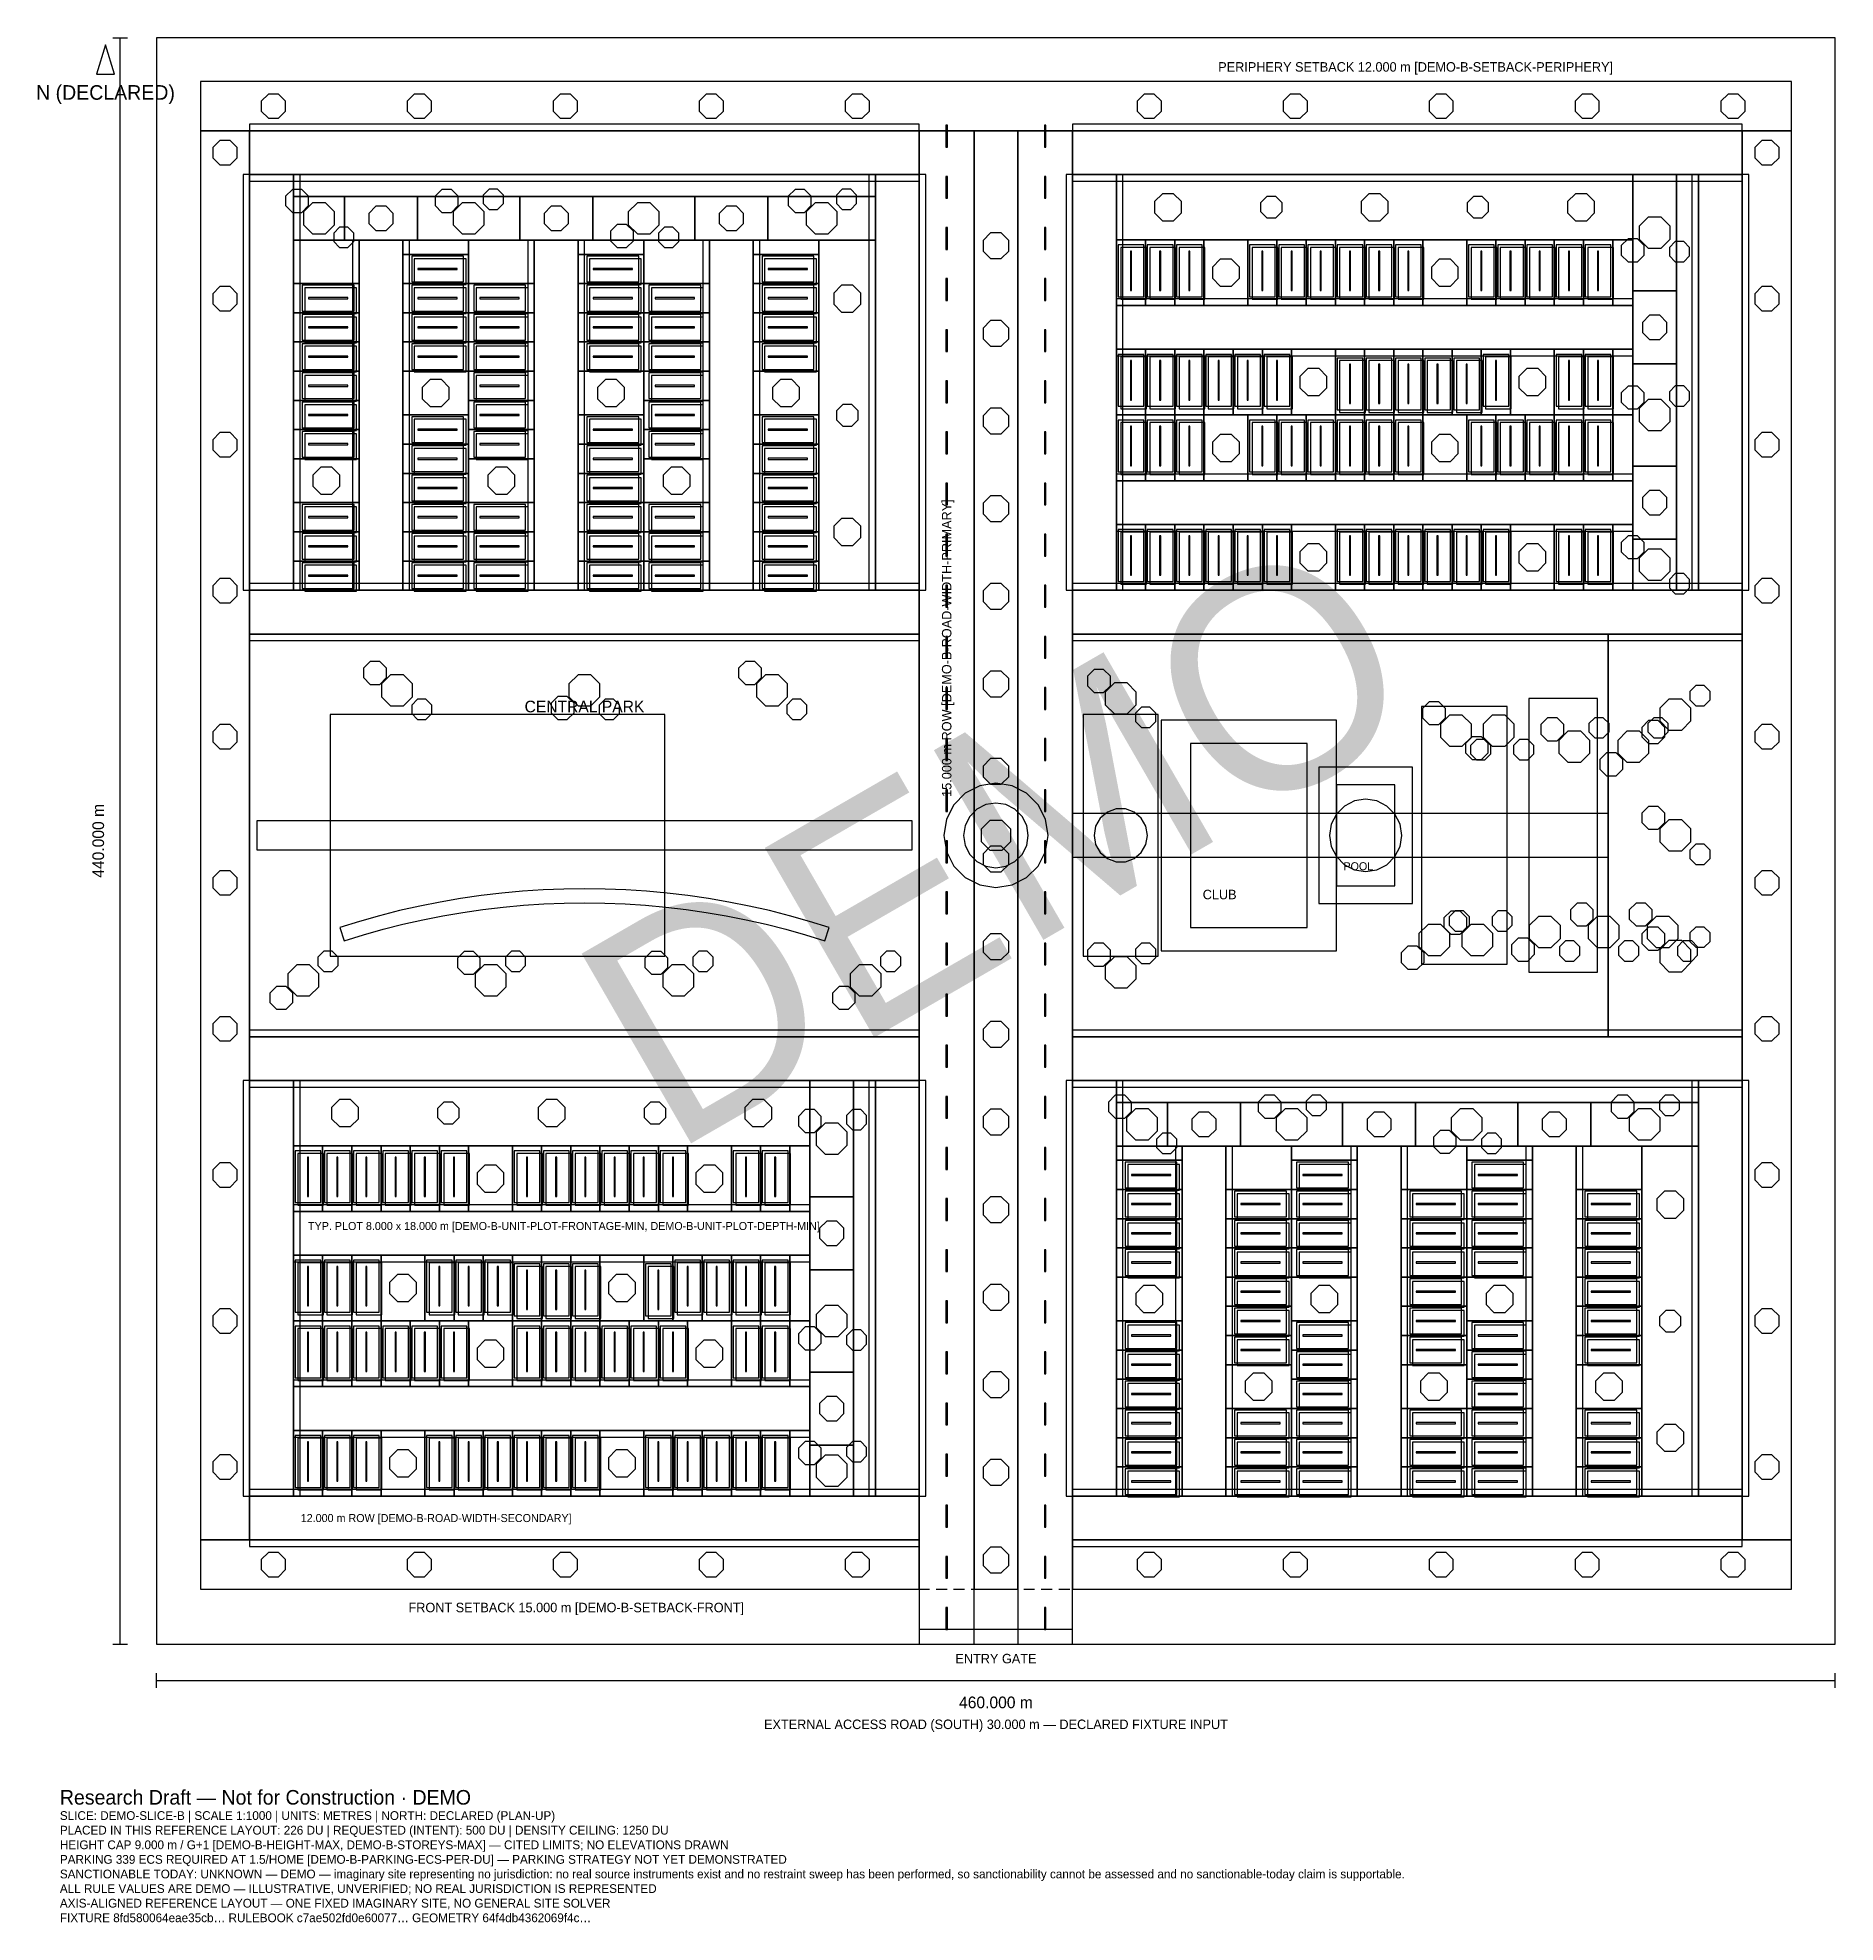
# Model space of a CAD drawing. Header units: metres. Extents: x -33 to 460, y -76 to 440.
import ezdxf
from ezdxf.enums import TextEntityAlignment as Align

# ---------------------------------------------------------------- set-up
doc = ezdxf.new("R2010")
doc.units = ezdxf.units.M
doc.linetypes.add('DASHED', pattern=[4.8, 3, -1.8])
for name, color, linetype in [('AMENITY', 40, 'CONTINUOUS'), ('ANNOTATION', 7, 'CONTINUOUS'), ('BUILDING', 34, 'CONTINUOUS'), ('CLUB', 32, 'CONTINUOUS'), ('DIMENSION', 2, 'CONTINUOUS'), ('ENVELOPE', 1, 'DASHED'), ('GATE', 6, 'CONTINUOUS'), ('GREEN', 3, 'CONTINUOUS'), ('LAWN', 3, 'CONTINUOUS'), ('MARKING', 7, 'CONTINUOUS'), ('PAVING', 9, 'CONTINUOUS'), ('PLOT', 30, 'CONTINUOUS'), ('POOL', 5, 'CONTINUOUS'), ('ROAD-PRIMARY', 8, 'CONTINUOUS'), ('ROAD-SECONDARY', 9, 'CONTINUOUS'), ('SHADOW', 8, 'CONTINUOUS'), ('SITE', 7, 'CONTINUOUS'), ('TEXT', 7, 'CONTINUOUS'), ('TREE', 3, 'CONTINUOUS'), ('WATER', 5, 'CONTINUOUS'), ('WATERMARK', 8, 'CONTINUOUS')]:
    doc.layers.add(name, color=color, linetype=linetype)

msp = doc.modelspace()

# ---------------------------------------------------------------- texts
at = {"layer": 'ANNOTATION'}
msp.add_text('N (DECLARED)', height=4, dxfattribs=at).set_placement((-14, 425), align=Align.MIDDLE_CENTER)
for s, height, p in [('Research Draft — Not for Construction · DEMO', 4, (-26.5, -42)), ('SLICE: DEMO-SLICE-B | SCALE 1:1000 | UNITS: METRES | NORTH: DECLARED (PLAN-UP)', 2.4, (-26.5, -47)), ('PLACED IN THIS REFERENCE LAYOUT: 226 DU | REQUESTED (INTENT): 500 DU | DENSITY CEILING: 1250 DU', 2.4, (-26.5, -51)), ('HEIGHT CAP 9.000 m / G+1 [DEMO-B-HEIGHT-MAX, DEMO-B-STOREYS-MAX] — CITED LIMITS; NO ELEVATIONS DRAWN', 2.4, (-26.5, -55)), ('SANCTIONABLE TODAY: UNKNOWN — DEMO — imaginary site representing no jurisdiction: no real source instruments exist and no restraint sweep has been performed, so sanctionability cannot be assessed and no sanctionable-today claim is supportable.', 2.4, (-26.5, -63)), ('PARKING 339 ECS REQUIRED AT 1.5/HOME [DEMO-B-PARKING-ECS-PER-DU] — PARKING STRATEGY NOT YET DEMONSTRATED', 2.4, (-26.5, -59)), ('ALL RULE VALUES ARE DEMO — ILLUSTRATIVE, UNVERIFIED; NO REAL JURISDICTION IS REPRESENTED', 2.4, (-26.5, -67)), ('AXIS-ALIGNED REFERENCE LAYOUT — ONE FIXED IMAGINARY SITE, NO GENERAL SITE SOLVER', 2.4, (-26.5, -71)), ('FIXTURE 8fd580064eae35cb… RULEBOOK c7ae502fd0e60077… GEOMETRY 64f4db4362069f4c…', 2.4, (-26.5, -75))]:
    msp.add_text(s, height=height, dxfattribs=at).set_placement(p, align=Align.MIDDLE_LEFT)
at = {"layer": 'DIMENSION'}
for s, height, p in [('PERIPHERY SETBACK 12.000 m [DEMO-B-SETBACK-PERIPHERY]', 2.6, (345, 432)), ('FRONT SETBACK 15.000 m [DEMO-B-SETBACK-FRONT]', 2.6, (115, 10)), ('460.000 m', 3.2, (230, -16)), ('EXTERNAL ACCESS ROAD (SOUTH) 30.000 m — DECLARED FIXTURE INPUT', 2.6, (230, -22))]:
    msp.add_text(s, height=height, dxfattribs=at).set_placement(p, align=Align.MIDDLE_CENTER)
for s, height, p in [('15.000 m ROW [DEMO-B-ROAD-WIDTH-PRIMARY]', 2.6, (216.5, 272.8)), ('440.000 m', 3.2, (-16, 220))]:
    msp.add_text(s, height=height, rotation=90, dxfattribs=at).set_placement(p, align=Align.MIDDLE_CENTER)
for s, p in [('TYP. PLOT 8.000 x 18.000 m [DEMO-B-UNIT-PLOT-FRONTAGE-MIN, DEMO-B-UNIT-PLOT-DEPTH-MIN]', (41.5, 114.5)), ('12.000 m ROW [DEMO-B-ROAD-WIDTH-SECONDARY]', (39.5, 34.5))]:
    msp.add_text(s, height=2.2, dxfattribs=at).set_placement(p, align=Align.MIDDLE_LEFT)
at = {"layer": 'TEXT'}
for s, height, p in [('CENTRAL PARK', 3.2, (117.25, 256.796)), ('POOL', 2.2, (329.296, 213.04)), ('CLUB', 2.6, (291.296, 205.3)), ('ENTRY GATE', 2.6, (230, -4))]:
    msp.add_text(s, height=height, dxfattribs=at).set_placement(p, align=Align.MIDDLE_CENTER)
at = {"layer": 'WATERMARK'}
msp.add_text('DEMO', height=60, rotation=30, dxfattribs=at).set_placement((230, 220), align=Align.MIDDLE_CENTER)

# ---------------------------------------------------------------- linework, layer by layer
at = {"layer": 'AMENITY'}
msp.add_lwpolyline([(251, 166.35), (397.8, 166.35), (397.8, 276.65), (251, 276.65)], close=True, dxfattribs=at)
at = {"layer": 'ANNOTATION'}
msp.add_lwpolyline([(-16.5, 430), (-11.5, 430), (-14, 438)], close=True, dxfattribs=at)
at = {"layer": 'BUILDING'}
for points in [[(263.48, 369.05), (270.52, 369.05), (270.52, 383.25), (263.48, 383.25)], [(271.48, 369.05), (278.52, 369.05), (278.52, 383.25), (271.48, 383.25)], [(279.48, 369.05), (286.52, 369.05), (286.52, 383.25), (279.48, 383.25)], [(299.48, 369.05), (306.52, 369.05), (306.52, 383.25), (299.48, 383.25)], [(307.48, 369.05), (314.52, 369.05), (314.52, 383.25), (307.48, 383.25)], [(315.48, 369.05), (322.52, 369.05), (322.52, 383.25), (315.48, 383.25)], [(323.48, 369.05), (330.52, 369.05), (330.52, 383.25), (323.48, 383.25)], [(331.48, 369.05), (338.52, 369.05), (338.52, 383.25), (331.48, 383.25)], [(339.48, 369.05), (346.52, 369.05), (346.52, 383.25), (339.48, 383.25)], [(359.48, 369.05), (366.52, 369.05), (366.52, 383.25), (359.48, 383.25)], [(367.48, 369.05), (374.52, 369.05), (374.52, 383.25), (367.48, 383.25)], [(375.48, 369.05), (382.52, 369.05), (382.52, 383.25), (375.48, 383.25)], [(383.48, 369.05), (390.52, 369.05), (390.52, 383.25), (383.48, 383.25)], [(391.48, 369.05), (398.52, 369.05), (398.52, 383.25), (391.48, 383.25)], [(69.9, 373.13), (84.1, 373.13), (84.1, 380.17), (69.9, 380.17)], [(117.9, 373.13), (132.1, 373.13), (132.1, 380.17), (117.9, 380.17)], [(165.9, 373.13), (180.1, 373.13), (180.1, 380.17), (165.9, 380.17)], [(39.9, 365.13), (54.1, 365.13), (54.1, 372.17), (39.9, 372.17)], [(69.9, 365.13), (84.1, 365.13), (84.1, 372.17), (69.9, 372.17)], [(86.9, 365.13), (101.1, 365.13), (101.1, 372.17), (86.9, 372.17)], [(117.9, 365.13), (132.1, 365.13), (132.1, 372.17), (117.9, 372.17)], [(134.9, 365.13), (149.1, 365.13), (149.1, 372.17), (134.9, 372.17)], [(165.9, 365.13), (180.1, 365.13), (180.1, 372.17), (165.9, 372.17)], [(39.9, 357.13), (54.1, 357.13), (54.1, 364.17), (39.9, 364.17)], [(69.9, 357.13), (84.1, 357.13), (84.1, 364.17), (69.9, 364.17)], [(86.9, 357.13), (101.1, 357.13), (101.1, 364.17), (86.9, 364.17)], [(117.9, 357.13), (132.1, 357.13), (132.1, 364.17), (117.9, 364.17)], [(134.9, 357.13), (149.1, 357.13), (149.1, 364.17), (134.9, 364.17)], [(165.9, 357.13), (180.1, 357.13), (180.1, 364.17), (165.9, 364.17)], [(39.9, 349.13), (54.1, 349.13), (54.1, 356.17), (39.9, 356.17)], [(69.9, 349.13), (84.1, 349.13), (84.1, 356.17), (69.9, 356.17)], [(86.9, 349.13), (101.1, 349.13), (101.1, 356.17), (86.9, 356.17)], [(117.9, 349.13), (132.1, 349.13), (132.1, 356.17), (117.9, 356.17)], [(134.9, 349.13), (149.1, 349.13), (149.1, 356.17), (134.9, 356.17)], [(165.9, 349.13), (180.1, 349.13), (180.1, 356.17), (165.9, 356.17)], [(263.48, 339.05), (270.52, 339.05), (270.52, 353.25), (263.48, 353.25)], [(271.48, 339.05), (278.52, 339.05), (278.52, 353.25), (271.48, 353.25)], [(279.48, 339.05), (286.52, 339.05), (286.52, 353.25), (279.48, 353.25)], [(287.48, 339.05), (294.52, 339.05), (294.52, 353.25), (287.48, 353.25)], [(295.48, 339.05), (302.52, 339.05), (302.52, 353.25), (295.48, 353.25)], [(303.48, 339.05), (310.52, 339.05), (310.52, 353.25), (303.48, 353.25)], [(323.48, 338.05), (330.52, 338.05), (330.52, 352.25), (323.48, 352.25)], [(331.48, 338.05), (338.52, 338.05), (338.52, 352.25), (331.48, 352.25)], [(339.48, 338.05), (346.52, 338.05), (346.52, 352.25), (339.48, 352.25)], [(347.48, 338.05), (354.52, 338.05), (354.52, 352.25), (347.48, 352.25)], [(355.48, 338.05), (362.52, 338.05), (362.52, 352.25), (355.48, 352.25)], [(363.48, 339.05), (370.52, 339.05), (370.52, 353.25), (363.48, 353.25)], [(383.48, 339.05), (390.52, 339.05), (390.52, 353.25), (383.48, 353.25)], [(391.48, 339.05), (398.52, 339.05), (398.52, 353.25), (391.48, 353.25)], [(39.9, 341.13), (54.1, 341.13), (54.1, 348.17), (39.9, 348.17)], [(86.9, 341.13), (101.1, 341.13), (101.1, 348.17), (86.9, 348.17)], [(134.9, 341.13), (149.1, 341.13), (149.1, 348.17), (134.9, 348.17)], [(39.9, 333.13), (54.1, 333.13), (54.1, 340.17), (39.9, 340.17)], [(69.9, 329.13), (84.1, 329.13), (84.1, 336.17), (69.9, 336.17)], [(86.9, 333.13), (101.1, 333.13), (101.1, 340.17), (86.9, 340.17)], [(117.9, 329.13), (132.1, 329.13), (132.1, 336.17), (117.9, 336.17)], [(134.9, 333.13), (149.1, 333.13), (149.1, 340.17), (134.9, 340.17)], [(165.9, 329.13), (180.1, 329.13), (180.1, 336.17), (165.9, 336.17)], [(39.9, 325.13), (54.1, 325.13), (54.1, 332.17), (39.9, 332.17)], [(86.9, 325.13), (101.1, 325.13), (101.1, 332.17), (86.9, 332.17)], [(134.9, 325.13), (149.1, 325.13), (149.1, 332.17), (134.9, 332.17)], [(263.48, 321.05), (270.52, 321.05), (270.52, 335.25), (263.48, 335.25)], [(271.48, 321.05), (278.52, 321.05), (278.52, 335.25), (271.48, 335.25)], [(279.48, 321.05), (286.52, 321.05), (286.52, 335.25), (279.48, 335.25)], [(299.48, 321.05), (306.52, 321.05), (306.52, 335.25), (299.48, 335.25)], [(307.48, 321.05), (314.52, 321.05), (314.52, 335.25), (307.48, 335.25)], [(315.48, 321.05), (322.52, 321.05), (322.52, 335.25), (315.48, 335.25)], [(323.48, 321.05), (330.52, 321.05), (330.52, 335.25), (323.48, 335.25)], [(331.48, 321.05), (338.52, 321.05), (338.52, 335.25), (331.48, 335.25)], [(339.48, 321.05), (346.52, 321.05), (346.52, 335.25), (339.48, 335.25)], [(359.48, 321.05), (366.52, 321.05), (366.52, 335.25), (359.48, 335.25)], [(367.48, 321.05), (374.52, 321.05), (374.52, 335.25), (367.48, 335.25)], [(375.48, 321.05), (382.52, 321.05), (382.52, 335.25), (375.48, 335.25)], [(383.48, 321.05), (390.52, 321.05), (390.52, 335.25), (383.48, 335.25)], [(391.48, 321.05), (398.52, 321.05), (398.52, 335.25), (391.48, 335.25)], [(69.9, 321.13), (84.1, 321.13), (84.1, 328.17), (69.9, 328.17)], [(117.9, 321.13), (132.1, 321.13), (132.1, 328.17), (117.9, 328.17)], [(165.9, 321.13), (180.1, 321.13), (180.1, 328.17), (165.9, 328.17)], [(69.9, 313.13), (84.1, 313.13), (84.1, 320.17), (69.9, 320.17)], [(117.9, 313.13), (132.1, 313.13), (132.1, 320.17), (117.9, 320.17)], [(165.9, 313.13), (180.1, 313.13), (180.1, 320.17), (165.9, 320.17)], [(39.9, 305.13), (54.1, 305.13), (54.1, 312.17), (39.9, 312.17)], [(69.9, 305.13), (84.1, 305.13), (84.1, 312.17), (69.9, 312.17)], [(86.9, 305.13), (101.1, 305.13), (101.1, 312.17), (86.9, 312.17)], [(117.9, 305.13), (132.1, 305.13), (132.1, 312.17), (117.9, 312.17)], [(134.9, 305.13), (149.1, 305.13), (149.1, 312.17), (134.9, 312.17)], [(165.9, 305.13), (180.1, 305.13), (180.1, 312.17), (165.9, 312.17)], [(263.48, 291.05), (270.52, 291.05), (270.52, 305.25), (263.48, 305.25)], [(271.48, 291.05), (278.52, 291.05), (278.52, 305.25), (271.48, 305.25)], [(279.48, 291.05), (286.52, 291.05), (286.52, 305.25), (279.48, 305.25)], [(287.48, 291.05), (294.52, 291.05), (294.52, 305.25), (287.48, 305.25)], [(295.48, 291.05), (302.52, 291.05), (302.52, 305.25), (295.48, 305.25)], [(303.48, 291.05), (310.52, 291.05), (310.52, 305.25), (303.48, 305.25)], [(323.48, 291.05), (330.52, 291.05), (330.52, 305.25), (323.48, 305.25)], [(331.48, 291.05), (338.52, 291.05), (338.52, 305.25), (331.48, 305.25)], [(339.48, 291.05), (346.52, 291.05), (346.52, 305.25), (339.48, 305.25)], [(347.48, 291.05), (354.52, 291.05), (354.52, 305.25), (347.48, 305.25)], [(355.48, 291.05), (362.52, 291.05), (362.52, 305.25), (355.48, 305.25)], [(363.48, 291.05), (370.52, 291.05), (370.52, 305.25), (363.48, 305.25)], [(383.48, 291.05), (390.52, 291.05), (390.52, 305.25), (383.48, 305.25)], [(391.48, 291.05), (398.52, 291.05), (398.52, 305.25), (391.48, 305.25)], [(39.9, 297.13), (54.1, 297.13), (54.1, 304.17), (39.9, 304.17)], [(69.9, 297.13), (84.1, 297.13), (84.1, 304.17), (69.9, 304.17)], [(86.9, 297.13), (101.1, 297.13), (101.1, 304.17), (86.9, 304.17)], [(117.9, 297.13), (132.1, 297.13), (132.1, 304.17), (117.9, 304.17)], [(134.9, 297.13), (149.1, 297.13), (149.1, 304.17), (134.9, 304.17)], [(165.9, 297.13), (180.1, 297.13), (180.1, 304.17), (165.9, 304.17)], [(39.9, 289.13), (54.1, 289.13), (54.1, 296.17), (39.9, 296.17)], [(69.9, 289.13), (84.1, 289.13), (84.1, 296.17), (69.9, 296.17)], [(86.9, 289.13), (101.1, 289.13), (101.1, 296.17), (86.9, 296.17)], [(117.9, 289.13), (132.1, 289.13), (132.1, 296.17), (117.9, 296.17)], [(134.9, 289.13), (149.1, 289.13), (149.1, 296.17), (134.9, 296.17)], [(165.9, 289.13), (180.1, 289.13), (180.1, 296.17), (165.9, 296.17)], [(37.98, 120.9), (45.02, 120.9), (45.02, 135.1), (37.98, 135.1)], [(45.98, 120.9), (53.02, 120.9), (53.02, 135.1), (45.98, 135.1)], [(53.98, 120.9), (61.02, 120.9), (61.02, 135.1), (53.98, 135.1)], [(61.98, 120.9), (69.02, 120.9), (69.02, 135.1), (61.98, 135.1)], [(69.98, 120.9), (77.02, 120.9), (77.02, 135.1), (69.98, 135.1)], [(77.98, 120.9), (85.02, 120.9), (85.02, 135.1), (77.98, 135.1)], [(97.98, 120.9), (105.02, 120.9), (105.02, 135.1), (97.98, 135.1)], [(105.98, 120.9), (113.02, 120.9), (113.02, 135.1), (105.98, 135.1)], [(113.98, 120.9), (121.02, 120.9), (121.02, 135.1), (113.98, 135.1)], [(121.98, 120.9), (129.02, 120.9), (129.02, 135.1), (121.98, 135.1)], [(129.98, 120.9), (137.02, 120.9), (137.02, 135.1), (129.98, 135.1)], [(137.98, 120.9), (145.02, 120.9), (145.02, 135.1), (137.98, 135.1)], [(157.98, 120.9), (165.02, 120.9), (165.02, 135.1), (157.98, 135.1)], [(165.98, 120.9), (173.02, 120.9), (173.02, 135.1), (165.98, 135.1)], [(265.4, 124.98), (279.6, 124.98), (279.6, 132.02), (265.4, 132.02)], [(312.4, 124.98), (326.6, 124.98), (326.6, 132.02), (312.4, 132.02)], [(360.4, 124.98), (374.6, 124.98), (374.6, 132.02), (360.4, 132.02)], [(265.4, 116.98), (279.6, 116.98), (279.6, 124.02), (265.4, 124.02)], [(295.4, 116.98), (309.6, 116.98), (309.6, 124.02), (295.4, 124.02)], [(312.4, 116.98), (326.6, 116.98), (326.6, 124.02), (312.4, 124.02)], [(343.4, 116.98), (357.6, 116.98), (357.6, 124.02), (343.4, 124.02)], [(360.4, 116.98), (374.6, 116.98), (374.6, 124.02), (360.4, 124.02)], [(391.4, 116.98), (405.6, 116.98), (405.6, 124.02), (391.4, 124.02)], [(265.4, 108.98), (279.6, 108.98), (279.6, 116.02), (265.4, 116.02)], [(295.4, 108.98), (309.6, 108.98), (309.6, 116.02), (295.4, 116.02)], [(312.4, 108.98), (326.6, 108.98), (326.6, 116.02), (312.4, 116.02)], [(343.4, 108.98), (357.6, 108.98), (357.6, 116.02), (343.4, 116.02)], [(360.4, 108.98), (374.6, 108.98), (374.6, 116.02), (360.4, 116.02)], [(391.4, 108.98), (405.6, 108.98), (405.6, 116.02), (391.4, 116.02)], [(37.98, 90.9), (45.02, 90.9), (45.02, 105.1), (37.98, 105.1)], [(45.98, 90.9), (53.02, 90.9), (53.02, 105.1), (45.98, 105.1)], [(53.98, 90.9), (61.02, 90.9), (61.02, 105.1), (53.98, 105.1)], [(73.98, 90.9), (81.02, 90.9), (81.02, 105.1), (73.98, 105.1)], [(81.98, 90.9), (89.02, 90.9), (89.02, 105.1), (81.98, 105.1)], [(89.98, 90.9), (97.02, 90.9), (97.02, 105.1), (89.98, 105.1)], [(97.98, 89.9), (105.02, 89.9), (105.02, 104.1), (97.98, 104.1)], [(105.98, 89.9), (113.02, 89.9), (113.02, 104.1), (105.98, 104.1)], [(113.98, 89.9), (121.02, 89.9), (121.02, 104.1), (113.98, 104.1)], [(133.98, 89.9), (141.02, 89.9), (141.02, 104.1), (133.98, 104.1)], [(141.98, 90.9), (149.02, 90.9), (149.02, 105.1), (141.98, 105.1)], [(149.98, 90.9), (157.02, 90.9), (157.02, 105.1), (149.98, 105.1)], [(157.98, 90.9), (165.02, 90.9), (165.02, 105.1), (157.98, 105.1)], [(165.98, 90.9), (173.02, 90.9), (173.02, 105.1), (165.98, 105.1)], [(265.4, 100.98), (279.6, 100.98), (279.6, 108.02), (265.4, 108.02)], [(295.4, 100.98), (309.6, 100.98), (309.6, 108.02), (295.4, 108.02)], [(312.4, 100.98), (326.6, 100.98), (326.6, 108.02), (312.4, 108.02)], [(343.4, 100.98), (357.6, 100.98), (357.6, 108.02), (343.4, 108.02)], [(360.4, 100.98), (374.6, 100.98), (374.6, 108.02), (360.4, 108.02)], [(391.4, 100.98), (405.6, 100.98), (405.6, 108.02), (391.4, 108.02)], [(295.4, 92.98), (309.6, 92.98), (309.6, 100.02), (295.4, 100.02)], [(343.4, 92.98), (357.6, 92.98), (357.6, 100.02), (343.4, 100.02)], [(391.4, 92.98), (405.6, 92.98), (405.6, 100.02), (391.4, 100.02)], [(265.4, 80.98), (279.6, 80.98), (279.6, 88.02), (265.4, 88.02)], [(295.4, 84.98), (309.6, 84.98), (309.6, 92.02), (295.4, 92.02)], [(312.4, 80.98), (326.6, 80.98), (326.6, 88.02), (312.4, 88.02)], [(343.4, 84.98), (357.6, 84.98), (357.6, 92.02), (343.4, 92.02)], [(360.4, 80.98), (374.6, 80.98), (374.6, 88.02), (360.4, 88.02)], [(391.4, 84.98), (405.6, 84.98), (405.6, 92.02), (391.4, 92.02)], [(37.98, 72.9), (45.02, 72.9), (45.02, 87.1), (37.98, 87.1)], [(45.98, 72.9), (53.02, 72.9), (53.02, 87.1), (45.98, 87.1)], [(53.98, 72.9), (61.02, 72.9), (61.02, 87.1), (53.98, 87.1)], [(61.98, 72.9), (69.02, 72.9), (69.02, 87.1), (61.98, 87.1)], [(69.98, 72.9), (77.02, 72.9), (77.02, 87.1), (69.98, 87.1)], [(77.98, 72.9), (85.02, 72.9), (85.02, 87.1), (77.98, 87.1)], [(97.98, 72.9), (105.02, 72.9), (105.02, 87.1), (97.98, 87.1)], [(105.98, 72.9), (113.02, 72.9), (113.02, 87.1), (105.98, 87.1)], [(113.98, 72.9), (121.02, 72.9), (121.02, 87.1), (113.98, 87.1)], [(121.98, 72.9), (129.02, 72.9), (129.02, 87.1), (121.98, 87.1)], [(129.98, 72.9), (137.02, 72.9), (137.02, 87.1), (129.98, 87.1)], [(137.98, 72.9), (145.02, 72.9), (145.02, 87.1), (137.98, 87.1)], [(157.98, 72.9), (165.02, 72.9), (165.02, 87.1), (157.98, 87.1)], [(165.98, 72.9), (173.02, 72.9), (173.02, 87.1), (165.98, 87.1)], [(295.4, 76.98), (309.6, 76.98), (309.6, 84.02), (295.4, 84.02)], [(343.4, 76.98), (357.6, 76.98), (357.6, 84.02), (343.4, 84.02)], [(391.4, 76.98), (405.6, 76.98), (405.6, 84.02), (391.4, 84.02)], [(265.4, 72.98), (279.6, 72.98), (279.6, 80.02), (265.4, 80.02)], [(312.4, 72.98), (326.6, 72.98), (326.6, 80.02), (312.4, 80.02)], [(360.4, 72.98), (374.6, 72.98), (374.6, 80.02), (360.4, 80.02)], [(265.4, 64.98), (279.6, 64.98), (279.6, 72.02), (265.4, 72.02)], [(312.4, 64.98), (326.6, 64.98), (326.6, 72.02), (312.4, 72.02)], [(360.4, 64.98), (374.6, 64.98), (374.6, 72.02), (360.4, 72.02)], [(265.4, 56.98), (279.6, 56.98), (279.6, 64.02), (265.4, 64.02)], [(295.4, 56.98), (309.6, 56.98), (309.6, 64.02), (295.4, 64.02)], [(312.4, 56.98), (326.6, 56.98), (326.6, 64.02), (312.4, 64.02)], [(343.4, 56.98), (357.6, 56.98), (357.6, 64.02), (343.4, 64.02)], [(360.4, 56.98), (374.6, 56.98), (374.6, 64.02), (360.4, 64.02)], [(391.4, 56.98), (405.6, 56.98), (405.6, 64.02), (391.4, 64.02)], [(37.98, 42.9), (45.02, 42.9), (45.02, 57.1), (37.98, 57.1)], [(45.98, 42.9), (53.02, 42.9), (53.02, 57.1), (45.98, 57.1)], [(53.98, 42.9), (61.02, 42.9), (61.02, 57.1), (53.98, 57.1)], [(73.98, 42.9), (81.02, 42.9), (81.02, 57.1), (73.98, 57.1)], [(81.98, 42.9), (89.02, 42.9), (89.02, 57.1), (81.98, 57.1)], [(89.98, 42.9), (97.02, 42.9), (97.02, 57.1), (89.98, 57.1)], [(97.98, 42.9), (105.02, 42.9), (105.02, 57.1), (97.98, 57.1)], [(105.98, 42.9), (113.02, 42.9), (113.02, 57.1), (105.98, 57.1)], [(113.98, 42.9), (121.02, 42.9), (121.02, 57.1), (113.98, 57.1)], [(133.98, 42.9), (141.02, 42.9), (141.02, 57.1), (133.98, 57.1)], [(141.98, 42.9), (149.02, 42.9), (149.02, 57.1), (141.98, 57.1)], [(149.98, 42.9), (157.02, 42.9), (157.02, 57.1), (149.98, 57.1)], [(157.98, 42.9), (165.02, 42.9), (165.02, 57.1), (157.98, 57.1)], [(165.98, 42.9), (173.02, 42.9), (173.02, 57.1), (165.98, 57.1)], [(265.4, 48.98), (279.6, 48.98), (279.6, 56.02), (265.4, 56.02)], [(295.4, 48.98), (309.6, 48.98), (309.6, 56.02), (295.4, 56.02)], [(312.4, 48.98), (326.6, 48.98), (326.6, 56.02), (312.4, 56.02)], [(343.4, 48.98), (357.6, 48.98), (357.6, 56.02), (343.4, 56.02)], [(360.4, 48.98), (374.6, 48.98), (374.6, 56.02), (360.4, 56.02)], [(391.4, 48.98), (405.6, 48.98), (405.6, 56.02), (391.4, 56.02)], [(265.4, 40.98), (279.6, 40.98), (279.6, 48.02), (265.4, 48.02)], [(295.4, 40.98), (309.6, 40.98), (309.6, 48.02), (295.4, 48.02)], [(312.4, 40.98), (326.6, 40.98), (326.6, 48.02), (312.4, 48.02)], [(343.4, 40.98), (357.6, 40.98), (357.6, 48.02), (343.4, 48.02)], [(360.4, 40.98), (374.6, 40.98), (374.6, 48.02), (360.4, 48.02)], [(391.4, 40.98), (405.6, 40.98), (405.6, 48.02), (391.4, 48.02)]]:
    msp.add_lwpolyline(points, close=True, dxfattribs=at)
at = {"layer": 'CLUB'}
msp.add_lwpolyline([(283.296, 196.3), (315.296, 196.3), (315.296, 246.7), (283.296, 246.7)], close=True, dxfattribs=at)
at = {"layer": 'DIMENSION'}
for points in [[(-12, 440), (-8, 440)], [(-10, 0), (-10, 440)], [(-12, 0), (-8, 0)], [(0, -12), (0, -8)], [(0, -10), (460, -10)], [(460, -12), (460, -8)]]:
    msp.add_lwpolyline(points, dxfattribs=at)
at = {"layer": 'ENVELOPE'}
msp.add_lwpolyline([(12, 15), (448, 15), (448, 428), (12, 428)], close=True, dxfattribs=at)
at = {"layer": 'GATE'}
msp.add_lwpolyline([(209, 0), (251, 0), (251, 4), (209, 4)], close=True, dxfattribs=at)
at = {"layer": 'GREEN'}
for points in [[(12, 414.5), (448, 414.5), (448, 428), (12, 428)], [(12, 28.5), (25.5, 28.5), (25.5, 414.5), (12, 414.5)], [(224, 15), (236, 15), (236, 414.5), (224, 414.5)], [(434.5, 28.5), (448, 28.5), (448, 414.5), (434.5, 414.5)], [(37.5, 396.5), (197, 396.5), (197, 402.5), (37.5, 402.5)], [(263, 384.65), (404.5, 384.65), (404.5, 402.5), (263, 402.5)], [(404.5, 370.65), (416.5, 370.65), (416.5, 402.5), (404.5, 402.5)], [(416.5, 288.65), (422.5, 288.65), (422.5, 402.5), (416.5, 402.5)], [(37.5, 384.5), (51.5, 384.5), (51.5, 396.5), (37.5, 396.5)], [(71.5, 384.5), (99.5, 384.5), (99.5, 396.5), (71.5, 396.5)], [(119.5, 384.5), (147.5, 384.5), (147.5, 396.5), (119.5, 396.5)], [(167.5, 384.5), (197, 384.5), (197, 396.5), (167.5, 396.5)], [(37.5, 372.65), (55.5, 372.65), (55.5, 384.5), (37.5, 384.5)], [(67.5, 380.65), (85.5, 380.65), (85.5, 384.5), (67.5, 384.5)], [(85.5, 372.65), (103.5, 372.65), (103.5, 384.5), (85.5, 384.5)], [(115.5, 380.65), (133.5, 380.65), (133.5, 384.5), (115.5, 384.5)], [(133.5, 372.65), (151.5, 372.65), (151.5, 384.5), (133.5, 384.5)], [(163.5, 380.65), (181.5, 380.65), (181.5, 384.5), (163.5, 384.5)], [(181.5, 288.65), (197, 288.65), (197, 384.5), (181.5, 384.5)], [(287, 366.65), (299, 366.65), (299, 384.65), (287, 384.65)], [(347, 366.65), (359, 366.65), (359, 384.65), (347, 384.65)], [(399, 366.65), (404.5, 366.65), (404.5, 384.65), (399, 384.65)], [(311, 336.65), (323, 336.65), (323, 354.65), (311, 354.65)], [(371, 336.65), (383, 336.65), (383, 354.65), (371, 354.65)], [(399, 336.65), (404.5, 336.65), (404.5, 354.65), (399, 354.65)], [(67.5, 336.65), (85.5, 336.65), (85.5, 348.65), (67.5, 348.65)], [(115.5, 336.65), (133.5, 336.65), (133.5, 348.65), (115.5, 348.65)], [(163.5, 336.65), (181.5, 336.65), (181.5, 348.65), (163.5, 348.65)], [(404.5, 322.65), (416.5, 322.65), (416.5, 350.65), (404.5, 350.65)], [(287, 318.65), (299, 318.65), (299, 336.65), (287, 336.65)], [(347, 318.65), (359, 318.65), (359, 336.65), (347, 336.65)], [(399, 318.65), (404.5, 318.65), (404.5, 336.65), (399, 336.65)], [(37.5, 312.65), (55.5, 312.65), (55.5, 324.65), (37.5, 324.65)], [(85.5, 312.65), (103.5, 312.65), (103.5, 324.65), (85.5, 324.65)], [(133.5, 312.65), (151.5, 312.65), (151.5, 324.65), (133.5, 324.65)], [(311, 288.65), (323, 288.65), (323, 306.65), (311, 306.65)], [(371, 288.65), (383, 288.65), (383, 306.65), (371, 306.65)], [(399, 288.65), (404.5, 288.65), (404.5, 306.65), (399, 306.65)], [(404.5, 288.65), (416.5, 288.65), (416.5, 302.65), (404.5, 302.65)], [(25.5, 166.35), (209, 166.35), (209, 276.65), (25.5, 276.65)], [(397.8, 166.35), (434.5, 166.35), (434.5, 276.65), (397.8, 276.65)], [(37.5, 136.5), (179, 136.5), (179, 154.35), (37.5, 154.35)], [(179, 122.5), (191, 122.5), (191, 154.35), (179, 154.35)], [(191, 40.5), (197, 40.5), (197, 154.35), (191, 154.35)], [(263, 148.35), (422.5, 148.35), (422.5, 154.35), (263, 154.35)], [(263, 136.35), (277, 136.35), (277, 148.35), (263, 148.35)], [(297, 136.35), (325, 136.35), (325, 148.35), (297, 148.35)], [(345, 136.35), (373, 136.35), (373, 148.35), (345, 148.35)], [(393, 136.35), (422.5, 136.35), (422.5, 148.35), (393, 148.35)], [(85.5, 118.5), (97.5, 118.5), (97.5, 136.5), (85.5, 136.5)], [(145.5, 118.5), (157.5, 118.5), (157.5, 136.5), (145.5, 136.5)], [(173.5, 118.5), (179, 118.5), (179, 136.5), (173.5, 136.5)], [(263, 132.5), (281, 132.5), (281, 136.35), (263, 136.35)], [(293, 124.5), (311, 124.5), (311, 136.35), (293, 136.35)], [(311, 132.5), (329, 132.5), (329, 136.35), (311, 136.35)], [(341, 124.5), (359, 124.5), (359, 136.35), (341, 136.35)], [(359, 132.5), (377, 132.5), (377, 136.35), (359, 136.35)], [(389, 124.5), (407, 124.5), (407, 136.35), (389, 136.35)], [(407, 40.5), (422.5, 40.5), (422.5, 136.35), (407, 136.35)], [(61.5, 88.5), (73.5, 88.5), (73.5, 106.5), (61.5, 106.5)], [(121.5, 88.5), (133.5, 88.5), (133.5, 106.5), (121.5, 106.5)], [(173.5, 88.5), (179, 88.5), (179, 106.5), (173.5, 106.5)], [(179, 74.5), (191, 74.5), (191, 102.5), (179, 102.5)], [(263, 88.5), (281, 88.5), (281, 100.5), (263, 100.5)], [(311, 88.5), (329, 88.5), (329, 100.5), (311, 100.5)], [(359, 88.5), (377, 88.5), (377, 100.5), (359, 100.5)], [(85.5, 70.5), (97.5, 70.5), (97.5, 88.5), (85.5, 88.5)], [(145.5, 70.5), (157.5, 70.5), (157.5, 88.5), (145.5, 88.5)], [(173.5, 70.5), (179, 70.5), (179, 88.5), (173.5, 88.5)], [(293, 64.5), (311, 64.5), (311, 76.5), (293, 76.5)], [(341, 64.5), (359, 64.5), (359, 76.5), (341, 76.5)], [(389, 64.5), (407, 64.5), (407, 76.5), (389, 76.5)], [(61.5, 40.5), (73.5, 40.5), (73.5, 58.5), (61.5, 58.5)], [(121.5, 40.5), (133.5, 40.5), (133.5, 58.5), (121.5, 58.5)], [(173.5, 40.5), (179, 40.5), (179, 58.5), (173.5, 58.5)], [(179, 40.5), (191, 40.5), (191, 54.5), (179, 54.5)], [(12, 15), (209, 15), (209, 28.5), (12, 28.5)], [(251, 15), (448, 15), (448, 28.5), (251, 28.5)]]:
    msp.add_lwpolyline(points, close=True, dxfattribs=at)
at = {"layer": 'LAWN'}
for points in [[(375.996, 183.998), (394.864, 183.998), (394.864, 259.002), (375.996, 259.002)], [(47.52, 188.41), (139.27, 188.41), (139.27, 254.59), (47.52, 254.59)], [(346.636, 186.204), (370.124, 186.204), (370.124, 256.796), (346.636, 256.796)], [(238.8536, 221.5), (238.420274, 224.235913), (237.162713, 226.704016), (235.204016, 228.662713), (232.735913, 229.920274), (230, 230.3536), (227.264087, 229.920274), (224.795984, 228.662713), (222.837287, 226.704016), (221.579726, 224.235913), (221.1464, 221.5), (221.579726, 218.764087), (222.837287, 216.295984), (224.795984, 214.337287), (227.264087, 213.079726), (230, 212.6464), (232.735913, 213.079726), (235.204016, 214.337287), (237.162713, 216.295984), (238.420274, 218.764087)]]:
    msp.add_lwpolyline(points, close=True, dxfattribs=at)
at = {"layer": 'MARKING'}
for points in [[(216.3, 410), (216.7, 410), (216.7, 416), (216.3, 416)], [(243.3, 410), (243.7, 410), (243.7, 416), (243.3, 416)], [(216.3, 396), (216.7, 396), (216.7, 402), (216.3, 402)], [(243.3, 396), (243.7, 396), (243.7, 402), (243.3, 402)], [(216.3, 382), (216.7, 382), (216.7, 388), (216.3, 388)], [(243.3, 382), (243.7, 382), (243.7, 388), (243.3, 388)], [(266.85, 370.754), (267.15, 370.754), (267.15, 381.546), (266.85, 381.546)], [(274.85, 370.754), (275.15, 370.754), (275.15, 381.546), (274.85, 381.546)], [(282.85, 370.754), (283.15, 370.754), (283.15, 381.546), (282.85, 381.546)], [(302.85, 370.754), (303.15, 370.754), (303.15, 381.546), (302.85, 381.546)], [(310.85, 370.754), (311.15, 370.754), (311.15, 381.546), (310.85, 381.546)], [(318.85, 370.754), (319.15, 370.754), (319.15, 381.546), (318.85, 381.546)], [(326.85, 370.754), (327.15, 370.754), (327.15, 381.546), (326.85, 381.546)], [(334.85, 370.754), (335.15, 370.754), (335.15, 381.546), (334.85, 381.546)], [(342.85, 370.754), (343.15, 370.754), (343.15, 381.546), (342.85, 381.546)], [(362.85, 370.754), (363.15, 370.754), (363.15, 381.546), (362.85, 381.546)], [(370.85, 370.754), (371.15, 370.754), (371.15, 381.546), (370.85, 381.546)], [(378.85, 370.754), (379.15, 370.754), (379.15, 381.546), (378.85, 381.546)], [(386.85, 370.754), (387.15, 370.754), (387.15, 381.546), (386.85, 381.546)], [(394.85, 370.754), (395.15, 370.754), (395.15, 381.546), (394.85, 381.546)], [(71.604, 376.5), (82.396, 376.5), (82.396, 376.8), (71.604, 376.8)], [(119.604, 376.5), (130.396, 376.5), (130.396, 376.8), (119.604, 376.8)], [(167.604, 376.5), (178.396, 376.5), (178.396, 376.8), (167.604, 376.8)], [(216.3, 368), (216.7, 368), (216.7, 374), (216.3, 374)], [(243.3, 368), (243.7, 368), (243.7, 374), (243.3, 374)], [(41.604, 368.5), (52.396, 368.5), (52.396, 368.8), (41.604, 368.8)], [(71.604, 368.5), (82.396, 368.5), (82.396, 368.8), (71.604, 368.8)], [(88.604, 368.5), (99.396, 368.5), (99.396, 368.8), (88.604, 368.8)], [(119.604, 368.5), (130.396, 368.5), (130.396, 368.8), (119.604, 368.8)], [(136.604, 368.5), (147.396, 368.5), (147.396, 368.8), (136.604, 368.8)], [(167.604, 368.5), (178.396, 368.5), (178.396, 368.8), (167.604, 368.8)], [(41.604, 360.5), (52.396, 360.5), (52.396, 360.8), (41.604, 360.8)], [(71.604, 360.5), (82.396, 360.5), (82.396, 360.8), (71.604, 360.8)], [(88.604, 360.5), (99.396, 360.5), (99.396, 360.8), (88.604, 360.8)], [(119.604, 360.5), (130.396, 360.5), (130.396, 360.8), (119.604, 360.8)], [(136.604, 360.5), (147.396, 360.5), (147.396, 360.8), (136.604, 360.8)], [(167.604, 360.5), (178.396, 360.5), (178.396, 360.8), (167.604, 360.8)], [(216.3, 354), (216.7, 354), (216.7, 360), (216.3, 360)], [(243.3, 354), (243.7, 354), (243.7, 360), (243.3, 360)], [(41.604, 352.5), (52.396, 352.5), (52.396, 352.8), (41.604, 352.8)], [(71.604, 352.5), (82.396, 352.5), (82.396, 352.8), (71.604, 352.8)], [(88.604, 352.5), (99.396, 352.5), (99.396, 352.8), (88.604, 352.8)], [(119.604, 352.5), (130.396, 352.5), (130.396, 352.8), (119.604, 352.8)], [(136.604, 352.5), (147.396, 352.5), (147.396, 352.8), (136.604, 352.8)], [(167.604, 352.5), (178.396, 352.5), (178.396, 352.8), (167.604, 352.8)], [(266.85, 340.754), (267.15, 340.754), (267.15, 351.546), (266.85, 351.546)], [(274.85, 340.754), (275.15, 340.754), (275.15, 351.546), (274.85, 351.546)], [(282.85, 340.754), (283.15, 340.754), (283.15, 351.546), (282.85, 351.546)], [(290.85, 340.754), (291.15, 340.754), (291.15, 351.546), (290.85, 351.546)], [(298.85, 340.754), (299.15, 340.754), (299.15, 351.546), (298.85, 351.546)], [(306.85, 340.754), (307.15, 340.754), (307.15, 351.546), (306.85, 351.546)], [(366.85, 340.754), (367.15, 340.754), (367.15, 351.546), (366.85, 351.546)], [(386.85, 340.754), (387.15, 340.754), (387.15, 351.546), (386.85, 351.546)], [(394.85, 340.754), (395.15, 340.754), (395.15, 351.546), (394.85, 351.546)], [(216.3, 340), (216.7, 340), (216.7, 346), (216.3, 346)], [(243.3, 340), (243.7, 340), (243.7, 346), (243.3, 346)], [(326.85, 339.754), (327.15, 339.754), (327.15, 350.546), (326.85, 350.546)], [(334.85, 339.754), (335.15, 339.754), (335.15, 350.546), (334.85, 350.546)], [(342.85, 339.754), (343.15, 339.754), (343.15, 350.546), (342.85, 350.546)], [(350.85, 339.754), (351.15, 339.754), (351.15, 350.546), (350.85, 350.546)], [(358.85, 339.754), (359.15, 339.754), (359.15, 350.546), (358.85, 350.546)], [(41.604, 344.5), (52.396, 344.5), (52.396, 344.8), (41.604, 344.8)], [(88.604, 344.5), (99.396, 344.5), (99.396, 344.8), (88.604, 344.8)], [(136.604, 344.5), (147.396, 344.5), (147.396, 344.8), (136.604, 344.8)], [(41.604, 336.5), (52.396, 336.5), (52.396, 336.8), (41.604, 336.8)], [(88.604, 336.5), (99.396, 336.5), (99.396, 336.8), (88.604, 336.8)], [(136.604, 336.5), (147.396, 336.5), (147.396, 336.8), (136.604, 336.8)], [(71.604, 332.5), (82.396, 332.5), (82.396, 332.8), (71.604, 332.8)], [(119.604, 332.5), (130.396, 332.5), (130.396, 332.8), (119.604, 332.8)], [(167.604, 332.5), (178.396, 332.5), (178.396, 332.8), (167.604, 332.8)], [(216.3, 326), (216.7, 326), (216.7, 332), (216.3, 332)], [(243.3, 326), (243.7, 326), (243.7, 332), (243.3, 332)], [(266.85, 322.754), (267.15, 322.754), (267.15, 333.546), (266.85, 333.546)], [(274.85, 322.754), (275.15, 322.754), (275.15, 333.546), (274.85, 333.546)], [(282.85, 322.754), (283.15, 322.754), (283.15, 333.546), (282.85, 333.546)], [(302.85, 322.754), (303.15, 322.754), (303.15, 333.546), (302.85, 333.546)], [(310.85, 322.754), (311.15, 322.754), (311.15, 333.546), (310.85, 333.546)], [(318.85, 322.754), (319.15, 322.754), (319.15, 333.546), (318.85, 333.546)], [(326.85, 322.754), (327.15, 322.754), (327.15, 333.546), (326.85, 333.546)], [(334.85, 322.754), (335.15, 322.754), (335.15, 333.546), (334.85, 333.546)], [(342.85, 322.754), (343.15, 322.754), (343.15, 333.546), (342.85, 333.546)], [(362.85, 322.754), (363.15, 322.754), (363.15, 333.546), (362.85, 333.546)], [(370.85, 322.754), (371.15, 322.754), (371.15, 333.546), (370.85, 333.546)], [(378.85, 322.754), (379.15, 322.754), (379.15, 333.546), (378.85, 333.546)], [(386.85, 322.754), (387.15, 322.754), (387.15, 333.546), (386.85, 333.546)], [(394.85, 322.754), (395.15, 322.754), (395.15, 333.546), (394.85, 333.546)], [(41.604, 328.5), (52.396, 328.5), (52.396, 328.8), (41.604, 328.8)], [(88.604, 328.5), (99.396, 328.5), (99.396, 328.8), (88.604, 328.8)], [(136.604, 328.5), (147.396, 328.5), (147.396, 328.8), (136.604, 328.8)], [(71.604, 324.5), (82.396, 324.5), (82.396, 324.8), (71.604, 324.8)], [(119.604, 324.5), (130.396, 324.5), (130.396, 324.8), (119.604, 324.8)], [(167.604, 324.5), (178.396, 324.5), (178.396, 324.8), (167.604, 324.8)], [(71.604, 316.5), (82.396, 316.5), (82.396, 316.8), (71.604, 316.8)], [(119.604, 316.5), (130.396, 316.5), (130.396, 316.8), (119.604, 316.8)], [(167.604, 316.5), (178.396, 316.5), (178.396, 316.8), (167.604, 316.8)], [(216.3, 312), (216.7, 312), (216.7, 318), (216.3, 318)], [(243.3, 312), (243.7, 312), (243.7, 318), (243.3, 318)], [(41.604, 308.5), (52.396, 308.5), (52.396, 308.8), (41.604, 308.8)], [(71.604, 308.5), (82.396, 308.5), (82.396, 308.8), (71.604, 308.8)], [(88.604, 308.5), (99.396, 308.5), (99.396, 308.8), (88.604, 308.8)], [(119.604, 308.5), (130.396, 308.5), (130.396, 308.8), (119.604, 308.8)], [(136.604, 308.5), (147.396, 308.5), (147.396, 308.8), (136.604, 308.8)], [(167.604, 308.5), (178.396, 308.5), (178.396, 308.8), (167.604, 308.8)], [(41.604, 300.5), (52.396, 300.5), (52.396, 300.8), (41.604, 300.8)], [(71.604, 300.5), (82.396, 300.5), (82.396, 300.8), (71.604, 300.8)], [(88.604, 300.5), (99.396, 300.5), (99.396, 300.8), (88.604, 300.8)], [(119.604, 300.5), (130.396, 300.5), (130.396, 300.8), (119.604, 300.8)], [(136.604, 300.5), (147.396, 300.5), (147.396, 300.8), (136.604, 300.8)], [(167.604, 300.5), (178.396, 300.5), (178.396, 300.8), (167.604, 300.8)], [(216.3, 298), (216.7, 298), (216.7, 304), (216.3, 304)], [(243.3, 298), (243.7, 298), (243.7, 304), (243.3, 304)], [(266.85, 292.754), (267.15, 292.754), (267.15, 303.546), (266.85, 303.546)], [(274.85, 292.754), (275.15, 292.754), (275.15, 303.546), (274.85, 303.546)], [(282.85, 292.754), (283.15, 292.754), (283.15, 303.546), (282.85, 303.546)], [(290.85, 292.754), (291.15, 292.754), (291.15, 303.546), (290.85, 303.546)], [(298.85, 292.754), (299.15, 292.754), (299.15, 303.546), (298.85, 303.546)], [(306.85, 292.754), (307.15, 292.754), (307.15, 303.546), (306.85, 303.546)], [(326.85, 292.754), (327.15, 292.754), (327.15, 303.546), (326.85, 303.546)], [(334.85, 292.754), (335.15, 292.754), (335.15, 303.546), (334.85, 303.546)], [(342.85, 292.754), (343.15, 292.754), (343.15, 303.546), (342.85, 303.546)], [(350.85, 292.754), (351.15, 292.754), (351.15, 303.546), (350.85, 303.546)], [(358.85, 292.754), (359.15, 292.754), (359.15, 303.546), (358.85, 303.546)], [(366.85, 292.754), (367.15, 292.754), (367.15, 303.546), (366.85, 303.546)], [(386.85, 292.754), (387.15, 292.754), (387.15, 303.546), (386.85, 303.546)], [(394.85, 292.754), (395.15, 292.754), (395.15, 303.546), (394.85, 303.546)], [(41.604, 292.5), (52.396, 292.5), (52.396, 292.8), (41.604, 292.8)], [(71.604, 292.5), (82.396, 292.5), (82.396, 292.8), (71.604, 292.8)], [(88.604, 292.5), (99.396, 292.5), (99.396, 292.8), (88.604, 292.8)], [(119.604, 292.5), (130.396, 292.5), (130.396, 292.8), (119.604, 292.8)], [(136.604, 292.5), (147.396, 292.5), (147.396, 292.8), (136.604, 292.8)], [(167.604, 292.5), (178.396, 292.5), (178.396, 292.8), (167.604, 292.8)], [(216.3, 284), (216.7, 284), (216.7, 290), (216.3, 290)], [(243.3, 284), (243.7, 284), (243.7, 290), (243.3, 290)], [(216.3, 270), (216.7, 270), (216.7, 276), (216.3, 276)], [(243.3, 270), (243.7, 270), (243.7, 276), (243.3, 276)], [(216.3, 256), (216.7, 256), (216.7, 262), (216.3, 262)], [(243.3, 256), (243.7, 256), (243.7, 262), (243.3, 262)], [(216.3, 242), (216.7, 242), (216.7, 248), (216.3, 248)], [(243.3, 242), (243.7, 242), (243.7, 248), (243.3, 248)], [(216.3, 228), (216.7, 228), (216.7, 234), (216.3, 234)], [(243.3, 228), (243.7, 228), (243.7, 234), (243.3, 234)], [(216.3, 214), (216.7, 214), (216.7, 220), (216.3, 220)], [(243.3, 214), (243.7, 214), (243.7, 220), (243.3, 220)], [(216.3, 200), (216.7, 200), (216.7, 206), (216.3, 206)], [(243.3, 200), (243.7, 200), (243.7, 206), (243.3, 206)], [(216.3, 186), (216.7, 186), (216.7, 192), (216.3, 192)], [(243.3, 186), (243.7, 186), (243.7, 192), (243.3, 192)], [(216.3, 172), (216.7, 172), (216.7, 178), (216.3, 178)], [(243.3, 172), (243.7, 172), (243.7, 178), (243.3, 178)], [(216.3, 158), (216.7, 158), (216.7, 164), (216.3, 164)], [(243.3, 158), (243.7, 158), (243.7, 164), (243.3, 164)], [(216.3, 144), (216.7, 144), (216.7, 150), (216.3, 150)], [(243.3, 144), (243.7, 144), (243.7, 150), (243.3, 150)], [(216.3, 130), (216.7, 130), (216.7, 136), (216.3, 136)], [(243.3, 130), (243.7, 130), (243.7, 136), (243.3, 136)], [(41.35, 122.604), (41.65, 122.604), (41.65, 133.396), (41.35, 133.396)], [(49.35, 122.604), (49.65, 122.604), (49.65, 133.396), (49.35, 133.396)], [(57.35, 122.604), (57.65, 122.604), (57.65, 133.396), (57.35, 133.396)], [(65.35, 122.604), (65.65, 122.604), (65.65, 133.396), (65.35, 133.396)], [(73.35, 122.604), (73.65, 122.604), (73.65, 133.396), (73.35, 133.396)], [(81.35, 122.604), (81.65, 122.604), (81.65, 133.396), (81.35, 133.396)], [(101.35, 122.604), (101.65, 122.604), (101.65, 133.396), (101.35, 133.396)], [(109.35, 122.604), (109.65, 122.604), (109.65, 133.396), (109.35, 133.396)], [(117.35, 122.604), (117.65, 122.604), (117.65, 133.396), (117.35, 133.396)], [(125.35, 122.604), (125.65, 122.604), (125.65, 133.396), (125.35, 133.396)], [(133.35, 122.604), (133.65, 122.604), (133.65, 133.396), (133.35, 133.396)], [(141.35, 122.604), (141.65, 122.604), (141.65, 133.396), (141.35, 133.396)], [(161.35, 122.604), (161.65, 122.604), (161.65, 133.396), (161.35, 133.396)], [(169.35, 122.604), (169.65, 122.604), (169.65, 133.396), (169.35, 133.396)], [(267.104, 128.35), (277.896, 128.35), (277.896, 128.65), (267.104, 128.65)], [(314.104, 128.35), (324.896, 128.35), (324.896, 128.65), (314.104, 128.65)], [(362.104, 128.35), (372.896, 128.35), (372.896, 128.65), (362.104, 128.65)], [(216.3, 116), (216.7, 116), (216.7, 122), (216.3, 122)], [(243.3, 116), (243.7, 116), (243.7, 122), (243.3, 122)], [(267.104, 120.35), (277.896, 120.35), (277.896, 120.65), (267.104, 120.65)], [(297.104, 120.35), (307.896, 120.35), (307.896, 120.65), (297.104, 120.65)], [(314.104, 120.35), (324.896, 120.35), (324.896, 120.65), (314.104, 120.65)], [(345.104, 120.35), (355.896, 120.35), (355.896, 120.65), (345.104, 120.65)], [(362.104, 120.35), (372.896, 120.35), (372.896, 120.65), (362.104, 120.65)], [(393.104, 120.35), (403.896, 120.35), (403.896, 120.65), (393.104, 120.65)], [(267.104, 112.35), (277.896, 112.35), (277.896, 112.65), (267.104, 112.65)], [(297.104, 112.35), (307.896, 112.35), (307.896, 112.65), (297.104, 112.65)], [(314.104, 112.35), (324.896, 112.35), (324.896, 112.65), (314.104, 112.65)], [(345.104, 112.35), (355.896, 112.35), (355.896, 112.65), (345.104, 112.65)], [(362.104, 112.35), (372.896, 112.35), (372.896, 112.65), (362.104, 112.65)], [(393.104, 112.35), (403.896, 112.35), (403.896, 112.65), (393.104, 112.65)], [(41.35, 92.604), (41.65, 92.604), (41.65, 103.396), (41.35, 103.396)], [(49.35, 92.604), (49.65, 92.604), (49.65, 103.396), (49.35, 103.396)], [(57.35, 92.604), (57.65, 92.604), (57.65, 103.396), (57.35, 103.396)], [(77.35, 92.604), (77.65, 92.604), (77.65, 103.396), (77.35, 103.396)], [(85.35, 92.604), (85.65, 92.604), (85.65, 103.396), (85.35, 103.396)], [(93.35, 92.604), (93.65, 92.604), (93.65, 103.396), (93.35, 103.396)], [(145.35, 92.604), (145.65, 92.604), (145.65, 103.396), (145.35, 103.396)], [(153.35, 92.604), (153.65, 92.604), (153.65, 103.396), (153.35, 103.396)], [(161.35, 92.604), (161.65, 92.604), (161.65, 103.396), (161.35, 103.396)], [(169.35, 92.604), (169.65, 92.604), (169.65, 103.396), (169.35, 103.396)], [(216.3, 102), (216.7, 102), (216.7, 108), (216.3, 108)], [(243.3, 102), (243.7, 102), (243.7, 108), (243.3, 108)], [(267.104, 104.35), (277.896, 104.35), (277.896, 104.65), (267.104, 104.65)], [(297.104, 104.35), (307.896, 104.35), (307.896, 104.65), (297.104, 104.65)], [(314.104, 104.35), (324.896, 104.35), (324.896, 104.65), (314.104, 104.65)], [(345.104, 104.35), (355.896, 104.35), (355.896, 104.65), (345.104, 104.65)], [(362.104, 104.35), (372.896, 104.35), (372.896, 104.65), (362.104, 104.65)], [(393.104, 104.35), (403.896, 104.35), (403.896, 104.65), (393.104, 104.65)], [(101.35, 91.604), (101.65, 91.604), (101.65, 102.396), (101.35, 102.396)], [(109.35, 91.604), (109.65, 91.604), (109.65, 102.396), (109.35, 102.396)], [(117.35, 91.604), (117.65, 91.604), (117.65, 102.396), (117.35, 102.396)], [(137.35, 91.604), (137.65, 91.604), (137.65, 102.396), (137.35, 102.396)], [(216.3, 88), (216.7, 88), (216.7, 94), (216.3, 94)], [(243.3, 88), (243.7, 88), (243.7, 94), (243.3, 94)], [(297.104, 96.35), (307.896, 96.35), (307.896, 96.65), (297.104, 96.65)], [(345.104, 96.35), (355.896, 96.35), (355.896, 96.65), (345.104, 96.65)], [(393.104, 96.35), (403.896, 96.35), (403.896, 96.65), (393.104, 96.65)], [(297.104, 88.35), (307.896, 88.35), (307.896, 88.65), (297.104, 88.65)], [(345.104, 88.35), (355.896, 88.35), (355.896, 88.65), (345.104, 88.65)], [(393.104, 88.35), (403.896, 88.35), (403.896, 88.65), (393.104, 88.65)], [(41.35, 74.604), (41.65, 74.604), (41.65, 85.396), (41.35, 85.396)], [(49.35, 74.604), (49.65, 74.604), (49.65, 85.396), (49.35, 85.396)], [(57.35, 74.604), (57.65, 74.604), (57.65, 85.396), (57.35, 85.396)], [(65.35, 74.604), (65.65, 74.604), (65.65, 85.396), (65.35, 85.396)], [(73.35, 74.604), (73.65, 74.604), (73.65, 85.396), (73.35, 85.396)], [(81.35, 74.604), (81.65, 74.604), (81.65, 85.396), (81.35, 85.396)], [(101.35, 74.604), (101.65, 74.604), (101.65, 85.396), (101.35, 85.396)], [(109.35, 74.604), (109.65, 74.604), (109.65, 85.396), (109.35, 85.396)], [(117.35, 74.604), (117.65, 74.604), (117.65, 85.396), (117.35, 85.396)], [(125.35, 74.604), (125.65, 74.604), (125.65, 85.396), (125.35, 85.396)], [(133.35, 74.604), (133.65, 74.604), (133.65, 85.396), (133.35, 85.396)], [(141.35, 74.604), (141.65, 74.604), (141.65, 85.396), (141.35, 85.396)], [(161.35, 74.604), (161.65, 74.604), (161.65, 85.396), (161.35, 85.396)], [(169.35, 74.604), (169.65, 74.604), (169.65, 85.396), (169.35, 85.396)], [(267.104, 84.35), (277.896, 84.35), (277.896, 84.65), (267.104, 84.65)], [(314.104, 84.35), (324.896, 84.35), (324.896, 84.65), (314.104, 84.65)], [(362.104, 84.35), (372.896, 84.35), (372.896, 84.65), (362.104, 84.65)], [(216.3, 74), (216.7, 74), (216.7, 80), (216.3, 80)], [(243.3, 74), (243.7, 74), (243.7, 80), (243.3, 80)], [(297.104, 80.35), (307.896, 80.35), (307.896, 80.65), (297.104, 80.65)], [(345.104, 80.35), (355.896, 80.35), (355.896, 80.65), (345.104, 80.65)], [(393.104, 80.35), (403.896, 80.35), (403.896, 80.65), (393.104, 80.65)], [(267.104, 76.35), (277.896, 76.35), (277.896, 76.65), (267.104, 76.65)], [(314.104, 76.35), (324.896, 76.35), (324.896, 76.65), (314.104, 76.65)], [(362.104, 76.35), (372.896, 76.35), (372.896, 76.65), (362.104, 76.65)], [(267.104, 68.35), (277.896, 68.35), (277.896, 68.65), (267.104, 68.65)], [(314.104, 68.35), (324.896, 68.35), (324.896, 68.65), (314.104, 68.65)], [(362.104, 68.35), (372.896, 68.35), (372.896, 68.65), (362.104, 68.65)], [(216.3, 60), (216.7, 60), (216.7, 66), (216.3, 66)], [(243.3, 60), (243.7, 60), (243.7, 66), (243.3, 66)], [(267.104, 60.35), (277.896, 60.35), (277.896, 60.65), (267.104, 60.65)], [(297.104, 60.35), (307.896, 60.35), (307.896, 60.65), (297.104, 60.65)], [(314.104, 60.35), (324.896, 60.35), (324.896, 60.65), (314.104, 60.65)], [(345.104, 60.35), (355.896, 60.35), (355.896, 60.65), (345.104, 60.65)], [(362.104, 60.35), (372.896, 60.35), (372.896, 60.65), (362.104, 60.65)], [(393.104, 60.35), (403.896, 60.35), (403.896, 60.65), (393.104, 60.65)], [(41.35, 44.604), (41.65, 44.604), (41.65, 55.396), (41.35, 55.396)], [(49.35, 44.604), (49.65, 44.604), (49.65, 55.396), (49.35, 55.396)], [(57.35, 44.604), (57.65, 44.604), (57.65, 55.396), (57.35, 55.396)], [(77.35, 44.604), (77.65, 44.604), (77.65, 55.396), (77.35, 55.396)], [(85.35, 44.604), (85.65, 44.604), (85.65, 55.396), (85.35, 55.396)], [(93.35, 44.604), (93.65, 44.604), (93.65, 55.396), (93.35, 55.396)], [(101.35, 44.604), (101.65, 44.604), (101.65, 55.396), (101.35, 55.396)], [(109.35, 44.604), (109.65, 44.604), (109.65, 55.396), (109.35, 55.396)], [(117.35, 44.604), (117.65, 44.604), (117.65, 55.396), (117.35, 55.396)], [(137.35, 44.604), (137.65, 44.604), (137.65, 55.396), (137.35, 55.396)], [(145.35, 44.604), (145.65, 44.604), (145.65, 55.396), (145.35, 55.396)], [(153.35, 44.604), (153.65, 44.604), (153.65, 55.396), (153.35, 55.396)], [(161.35, 44.604), (161.65, 44.604), (161.65, 55.396), (161.35, 55.396)], [(169.35, 44.604), (169.65, 44.604), (169.65, 55.396), (169.35, 55.396)], [(216.3, 46), (216.7, 46), (216.7, 52), (216.3, 52)], [(243.3, 46), (243.7, 46), (243.7, 52), (243.3, 52)], [(267.104, 52.35), (277.896, 52.35), (277.896, 52.65), (267.104, 52.65)], [(297.104, 52.35), (307.896, 52.35), (307.896, 52.65), (297.104, 52.65)], [(314.104, 52.35), (324.896, 52.35), (324.896, 52.65), (314.104, 52.65)], [(345.104, 52.35), (355.896, 52.35), (355.896, 52.65), (345.104, 52.65)], [(362.104, 52.35), (372.896, 52.35), (372.896, 52.65), (362.104, 52.65)], [(393.104, 52.35), (403.896, 52.35), (403.896, 52.65), (393.104, 52.65)], [(267.104, 44.35), (277.896, 44.35), (277.896, 44.65), (267.104, 44.65)], [(297.104, 44.35), (307.896, 44.35), (307.896, 44.65), (297.104, 44.65)], [(314.104, 44.35), (324.896, 44.35), (324.896, 44.65), (314.104, 44.65)], [(345.104, 44.35), (355.896, 44.35), (355.896, 44.65), (345.104, 44.65)], [(362.104, 44.35), (372.896, 44.35), (372.896, 44.65), (362.104, 44.65)], [(393.104, 44.35), (403.896, 44.35), (403.896, 44.65), (393.104, 44.65)], [(216.3, 32), (216.7, 32), (216.7, 38), (216.3, 38)], [(243.3, 32), (243.7, 32), (243.7, 38), (243.3, 38)], [(216.3, 18), (216.7, 18), (216.7, 24), (216.3, 24)], [(243.3, 18), (243.7, 18), (243.7, 24), (243.3, 24)], [(216.3, 4), (216.7, 4), (216.7, 10), (216.3, 10)], [(243.3, 4), (243.7, 4), (243.7, 10), (243.3, 10)]]:
    msp.add_lwpolyline(points, close=True, dxfattribs=at)
at = {"layer": 'PAVING'}
for points in [[(25.5, 414.5), (209, 414.5), (209, 416.3), (25.5, 416.3)], [(251, 414.5), (434.5, 414.5), (434.5, 416.3), (251, 416.3)], [(23.7, 288.65), (25.5, 288.65), (25.5, 402.5), (23.7, 402.5)], [(25.5, 400.7), (209, 400.7), (209, 402.5), (25.5, 402.5)], [(37.5, 288.65), (39.3, 288.65), (39.3, 402.5), (37.5, 402.5)], [(195.2, 288.65), (197, 288.65), (197, 402.5), (195.2, 402.5)], [(209, 288.65), (210.8, 288.65), (210.8, 402.5), (209, 402.5)], [(249.2, 288.65), (251, 288.65), (251, 402.5), (249.2, 402.5)], [(251, 400.7), (434.5, 400.7), (434.5, 402.5), (251, 402.5)], [(263, 288.65), (264.8, 288.65), (264.8, 402.5), (263, 402.5)], [(420.7, 288.65), (422.5, 288.65), (422.5, 402.5), (420.7, 402.5)], [(434.5, 288.65), (436.3, 288.65), (436.3, 402.5), (434.5, 402.5)], [(64.825966, 391.87766), (62.87766, 393.825966), (60.12234, 393.825966), (58.174034, 391.87766), (58.174034, 389.12234), (60.12234, 387.174034), (62.87766, 387.174034), (64.825966, 389.12234)], [(112.825966, 391.87766), (110.87766, 393.825966), (108.12234, 393.825966), (106.174034, 391.87766), (106.174034, 389.12234), (108.12234, 387.174034), (110.87766, 387.174034), (112.825966, 389.12234)], [(160.825966, 391.87766), (158.87766, 393.825966), (156.12234, 393.825966), (154.174034, 391.87766), (154.174034, 389.12234), (156.12234, 387.174034), (158.87766, 387.174034), (160.825966, 389.12234)], [(53.7, 288.65), (55.5, 288.65), (55.5, 384.5), (53.7, 384.5)], [(67.5, 288.65), (69.3, 288.65), (69.3, 384.5), (67.5, 384.5)], [(101.7, 288.65), (103.5, 288.65), (103.5, 384.5), (101.7, 384.5)], [(115.5, 288.65), (117.3, 288.65), (117.3, 384.5), (115.5, 384.5)], [(149.7, 288.65), (151.5, 288.65), (151.5, 384.5), (149.7, 384.5)], [(163.5, 288.65), (165.3, 288.65), (165.3, 384.5), (163.5, 384.5)], [(263, 366.65), (404.5, 366.65), (404.5, 368.45), (263, 368.45)], [(413.825966, 362.02766), (411.87766, 363.975966), (409.12234, 363.975966), (407.174034, 362.02766), (407.174034, 359.27234), (409.12234, 357.324034), (411.87766, 357.324034), (413.825966, 359.27234)], [(263, 352.85), (404.5, 352.85), (404.5, 354.65), (263, 354.65)], [(263, 318.65), (404.5, 318.65), (404.5, 320.45), (263, 320.45)], [(413.825966, 314.02766), (411.87766, 315.975966), (409.12234, 315.975966), (407.174034, 314.02766), (407.174034, 311.27234), (409.12234, 309.324034), (411.87766, 309.324034), (413.825966, 311.27234)], [(263, 304.85), (404.5, 304.85), (404.5, 306.65), (263, 306.65)], [(25.5, 288.65), (209, 288.65), (209, 290.45), (25.5, 290.45)], [(251, 288.65), (434.5, 288.65), (434.5, 290.45), (251, 290.45)], [(25.5, 274.85), (209, 274.85), (209, 276.65), (25.5, 276.65)], [(251, 274.85), (434.5, 274.85), (434.5, 276.65), (251, 276.65)], [(253.936, 188.41), (274.488, 188.41), (274.488, 254.59), (253.936, 254.59)], [(275.296, 189.9), (323.296, 189.9), (323.296, 253.1), (275.296, 253.1)], [(244.28, 221.5), (243.581087, 225.912763), (241.552763, 229.893573), (238.393573, 233.052763), (234.412763, 235.081087), (230, 235.78), (225.587237, 235.081087), (221.606427, 233.052763), (218.447237, 229.893573), (216.418913, 225.912763), (215.72, 221.5), (216.418913, 217.087237), (218.447237, 213.106427), (221.606427, 209.947237), (225.587237, 207.918913), (230, 207.22), (234.412763, 207.918913), (238.393573, 209.947237), (241.552763, 213.106427), (243.581087, 217.087237)], [(251, 215.5), (397.8, 215.5), (397.8, 227.5), (251, 227.5)], [(271.552, 221.5), (271.109344, 224.010428), (269.834766, 226.218061), (267.882, 227.856626), (265.486578, 228.728489), (262.937422, 228.728489), (260.542, 227.856626), (258.589234, 226.218061), (257.314656, 224.010428), (256.872, 221.5), (257.314656, 218.989572), (258.589234, 216.781939), (260.542, 215.143374), (262.937422, 214.271511), (265.486578, 214.271511), (267.882, 215.143374), (269.834766, 216.781939), (271.109344, 218.989572)], [(27.5, 217.5), (207, 217.5), (207, 225.5), (27.5, 225.5)], [(184.308233, 196.254019), (178.88275, 197.938677), (173.415027, 199.480734), (167.908811, 200.879135), (162.367876, 202.13292), (156.79602, 203.241231), (151.197061, 204.203308), (145.574836, 205.018492), (139.933199, 205.686224), (134.276016, 206.206046), (128.607164, 206.577602), (122.930529, 206.800638), (117.25, 206.875), (111.569471, 206.800638), (105.892836, 206.577602), (100.223984, 206.206046), (94.566801, 205.686224), (88.925164, 205.018492), (83.302939, 204.203308), (77.70398, 203.241231), (72.132124, 202.13292), (66.591189, 200.879135), (61.084973, 199.480734), (55.61725, 197.938677), (50.191767, 196.254019), (51.378392, 192.601962), (56.707869, 194.256809), (62.078838, 195.771579), (67.487619, 197.145234), (72.930504, 198.376833), (78.403764, 199.465532), (83.903647, 200.410585), (89.426384, 201.211344), (94.96819, 201.86726), (100.525267, 202.377883), (106.093806, 202.742865), (111.669991, 202.961954), (117.25, 203.035), (122.830009, 202.961954), (128.406194, 202.742865), (133.974733, 202.377883), (139.53181, 201.86726), (145.073616, 201.211344), (150.596353, 200.410585), (156.096236, 199.465532), (161.569496, 198.376833), (167.012381, 197.145234), (172.421162, 195.771579), (177.792131, 194.256809), (183.121608, 192.601962)], [(25.5, 166.35), (209, 166.35), (209, 168.15), (25.5, 168.15)], [(251, 166.35), (434.5, 166.35), (434.5, 168.15), (251, 168.15)], [(23.7, 40.5), (25.5, 40.5), (25.5, 154.35), (23.7, 154.35)], [(25.5, 152.55), (209, 152.55), (209, 154.35), (25.5, 154.35)], [(37.5, 40.5), (39.3, 40.5), (39.3, 154.35), (37.5, 154.35)], [(195.2, 40.5), (197, 40.5), (197, 154.35), (195.2, 154.35)], [(209, 40.5), (210.8, 40.5), (210.8, 154.35), (209, 154.35)], [(249.2, 40.5), (251, 40.5), (251, 154.35), (249.2, 154.35)], [(251, 152.55), (434.5, 152.55), (434.5, 154.35), (251, 154.35)], [(263, 40.5), (264.8, 40.5), (264.8, 154.35), (263, 154.35)], [(420.7, 40.5), (422.5, 40.5), (422.5, 154.35), (420.7, 154.35)], [(434.5, 40.5), (436.3, 40.5), (436.3, 154.35), (434.5, 154.35)], [(290.325966, 143.72766), (288.37766, 145.675966), (285.62234, 145.675966), (283.674034, 143.72766), (283.674034, 140.97234), (285.62234, 139.024034), (288.37766, 139.024034), (290.325966, 140.97234)], [(338.325966, 143.72766), (336.37766, 145.675966), (333.62234, 145.675966), (331.674034, 143.72766), (331.674034, 140.97234), (333.62234, 139.024034), (336.37766, 139.024034), (338.325966, 140.97234)], [(386.325966, 143.72766), (384.37766, 145.675966), (381.62234, 145.675966), (379.674034, 143.72766), (379.674034, 140.97234), (381.62234, 139.024034), (384.37766, 139.024034), (386.325966, 140.97234)], [(279.2, 40.5), (281, 40.5), (281, 136.35), (279.2, 136.35)], [(293, 40.5), (294.8, 40.5), (294.8, 136.35), (293, 136.35)], [(327.2, 40.5), (329, 40.5), (329, 136.35), (327.2, 136.35)], [(341, 40.5), (342.8, 40.5), (342.8, 136.35), (341, 136.35)], [(375.2, 40.5), (377, 40.5), (377, 136.35), (375.2, 136.35)], [(389, 40.5), (390.8, 40.5), (390.8, 136.35), (389, 136.35)], [(37.5, 118.5), (179, 118.5), (179, 120.3), (37.5, 120.3)], [(188.325966, 113.87766), (186.37766, 115.825966), (183.62234, 115.825966), (181.674034, 113.87766), (181.674034, 111.12234), (183.62234, 109.174034), (186.37766, 109.174034), (188.325966, 111.12234)], [(37.5, 104.7), (179, 104.7), (179, 106.5), (37.5, 106.5)], [(37.5, 70.5), (179, 70.5), (179, 72.3), (37.5, 72.3)], [(188.325966, 65.87766), (186.37766, 67.825966), (183.62234, 67.825966), (181.674034, 65.87766), (181.674034, 63.12234), (183.62234, 61.174034), (186.37766, 61.174034), (188.325966, 63.12234)], [(37.5, 56.7), (179, 56.7), (179, 58.5), (37.5, 58.5)], [(25.5, 40.5), (209, 40.5), (209, 42.3), (25.5, 42.3)], [(251, 40.5), (434.5, 40.5), (434.5, 42.3), (251, 42.3)], [(25.5, 26.7), (209, 26.7), (209, 28.5), (25.5, 28.5)], [(251, 26.7), (434.5, 26.7), (434.5, 28.5), (251, 28.5)]]:
    msp.add_lwpolyline(points, close=True, dxfattribs=at)
at = {"layer": 'PLOT'}
for points in [[(263, 366.65), (271, 366.65), (271, 384.65), (263, 384.65)], [(271, 366.65), (279, 366.65), (279, 384.65), (271, 384.65)], [(279, 366.65), (287, 366.65), (287, 384.65), (279, 384.65)], [(299, 366.65), (307, 366.65), (307, 384.65), (299, 384.65)], [(307, 366.65), (315, 366.65), (315, 384.65), (307, 384.65)], [(315, 366.65), (323, 366.65), (323, 384.65), (315, 384.65)], [(323, 366.65), (331, 366.65), (331, 384.65), (323, 384.65)], [(331, 366.65), (339, 366.65), (339, 384.65), (331, 384.65)], [(339, 366.65), (347, 366.65), (347, 384.65), (339, 384.65)], [(359, 366.65), (367, 366.65), (367, 384.65), (359, 384.65)], [(367, 366.65), (375, 366.65), (375, 384.65), (367, 384.65)], [(375, 366.65), (383, 366.65), (383, 384.65), (375, 384.65)], [(383, 366.65), (391, 366.65), (391, 384.65), (383, 384.65)], [(391, 366.65), (399, 366.65), (399, 384.65), (391, 384.65)], [(67.5, 372.65), (85.5, 372.65), (85.5, 380.65), (67.5, 380.65)], [(115.5, 372.65), (133.5, 372.65), (133.5, 380.65), (115.5, 380.65)], [(163.5, 372.65), (181.5, 372.65), (181.5, 380.65), (163.5, 380.65)], [(37.5, 364.65), (55.5, 364.65), (55.5, 372.65), (37.5, 372.65)], [(67.5, 364.65), (85.5, 364.65), (85.5, 372.65), (67.5, 372.65)], [(85.5, 364.65), (103.5, 364.65), (103.5, 372.65), (85.5, 372.65)], [(115.5, 364.65), (133.5, 364.65), (133.5, 372.65), (115.5, 372.65)], [(133.5, 364.65), (151.5, 364.65), (151.5, 372.65), (133.5, 372.65)], [(163.5, 364.65), (181.5, 364.65), (181.5, 372.65), (163.5, 372.65)], [(37.5, 356.65), (55.5, 356.65), (55.5, 364.65), (37.5, 364.65)], [(67.5, 356.65), (85.5, 356.65), (85.5, 364.65), (67.5, 364.65)], [(85.5, 356.65), (103.5, 356.65), (103.5, 364.65), (85.5, 364.65)], [(115.5, 356.65), (133.5, 356.65), (133.5, 364.65), (115.5, 364.65)], [(133.5, 356.65), (151.5, 356.65), (151.5, 364.65), (133.5, 364.65)], [(163.5, 356.65), (181.5, 356.65), (181.5, 364.65), (163.5, 364.65)], [(37.5, 348.65), (55.5, 348.65), (55.5, 356.65), (37.5, 356.65)], [(67.5, 348.65), (85.5, 348.65), (85.5, 356.65), (67.5, 356.65)], [(85.5, 348.65), (103.5, 348.65), (103.5, 356.65), (85.5, 356.65)], [(115.5, 348.65), (133.5, 348.65), (133.5, 356.65), (115.5, 356.65)], [(133.5, 348.65), (151.5, 348.65), (151.5, 356.65), (133.5, 356.65)], [(163.5, 348.65), (181.5, 348.65), (181.5, 356.65), (163.5, 356.65)], [(263, 336.65), (271, 336.65), (271, 354.65), (263, 354.65)], [(271, 336.65), (279, 336.65), (279, 354.65), (271, 354.65)], [(279, 336.65), (287, 336.65), (287, 354.65), (279, 354.65)], [(287, 336.65), (295, 336.65), (295, 354.65), (287, 354.65)], [(295, 336.65), (303, 336.65), (303, 354.65), (295, 354.65)], [(303, 336.65), (311, 336.65), (311, 354.65), (303, 354.65)], [(323, 336.65), (331, 336.65), (331, 354.65), (323, 354.65)], [(331, 336.65), (339, 336.65), (339, 354.65), (331, 354.65)], [(339, 336.65), (347, 336.65), (347, 354.65), (339, 354.65)], [(347, 336.65), (355, 336.65), (355, 354.65), (347, 354.65)], [(355, 336.65), (363, 336.65), (363, 354.65), (355, 354.65)], [(363, 336.65), (371, 336.65), (371, 354.65), (363, 354.65)], [(383, 336.65), (391, 336.65), (391, 354.65), (383, 354.65)], [(391, 336.65), (399, 336.65), (399, 354.65), (391, 354.65)], [(37.5, 340.65), (55.5, 340.65), (55.5, 348.65), (37.5, 348.65)], [(85.5, 340.65), (103.5, 340.65), (103.5, 348.65), (85.5, 348.65)], [(133.5, 340.65), (151.5, 340.65), (151.5, 348.65), (133.5, 348.65)], [(37.5, 332.65), (55.5, 332.65), (55.5, 340.65), (37.5, 340.65)], [(67.5, 328.65), (85.5, 328.65), (85.5, 336.65), (67.5, 336.65)], [(85.5, 332.65), (103.5, 332.65), (103.5, 340.65), (85.5, 340.65)], [(115.5, 328.65), (133.5, 328.65), (133.5, 336.65), (115.5, 336.65)], [(133.5, 332.65), (151.5, 332.65), (151.5, 340.65), (133.5, 340.65)], [(163.5, 328.65), (181.5, 328.65), (181.5, 336.65), (163.5, 336.65)], [(263, 318.65), (271, 318.65), (271, 336.65), (263, 336.65)], [(271, 318.65), (279, 318.65), (279, 336.65), (271, 336.65)], [(279, 318.65), (287, 318.65), (287, 336.65), (279, 336.65)], [(299, 318.65), (307, 318.65), (307, 336.65), (299, 336.65)], [(307, 318.65), (315, 318.65), (315, 336.65), (307, 336.65)], [(315, 318.65), (323, 318.65), (323, 336.65), (315, 336.65)], [(323, 318.65), (331, 318.65), (331, 336.65), (323, 336.65)], [(331, 318.65), (339, 318.65), (339, 336.65), (331, 336.65)], [(339, 318.65), (347, 318.65), (347, 336.65), (339, 336.65)], [(359, 318.65), (367, 318.65), (367, 336.65), (359, 336.65)], [(367, 318.65), (375, 318.65), (375, 336.65), (367, 336.65)], [(375, 318.65), (383, 318.65), (383, 336.65), (375, 336.65)], [(383, 318.65), (391, 318.65), (391, 336.65), (383, 336.65)], [(391, 318.65), (399, 318.65), (399, 336.65), (391, 336.65)], [(37.5, 324.65), (55.5, 324.65), (55.5, 332.65), (37.5, 332.65)], [(85.5, 324.65), (103.5, 324.65), (103.5, 332.65), (85.5, 332.65)], [(133.5, 324.65), (151.5, 324.65), (151.5, 332.65), (133.5, 332.65)], [(67.5, 320.65), (85.5, 320.65), (85.5, 328.65), (67.5, 328.65)], [(115.5, 320.65), (133.5, 320.65), (133.5, 328.65), (115.5, 328.65)], [(163.5, 320.65), (181.5, 320.65), (181.5, 328.65), (163.5, 328.65)], [(67.5, 312.65), (85.5, 312.65), (85.5, 320.65), (67.5, 320.65)], [(115.5, 312.65), (133.5, 312.65), (133.5, 320.65), (115.5, 320.65)], [(163.5, 312.65), (181.5, 312.65), (181.5, 320.65), (163.5, 320.65)], [(37.5, 304.65), (55.5, 304.65), (55.5, 312.65), (37.5, 312.65)], [(67.5, 304.65), (85.5, 304.65), (85.5, 312.65), (67.5, 312.65)], [(85.5, 304.65), (103.5, 304.65), (103.5, 312.65), (85.5, 312.65)], [(115.5, 304.65), (133.5, 304.65), (133.5, 312.65), (115.5, 312.65)], [(133.5, 304.65), (151.5, 304.65), (151.5, 312.65), (133.5, 312.65)], [(163.5, 304.65), (181.5, 304.65), (181.5, 312.65), (163.5, 312.65)], [(37.5, 296.65), (55.5, 296.65), (55.5, 304.65), (37.5, 304.65)], [(67.5, 296.65), (85.5, 296.65), (85.5, 304.65), (67.5, 304.65)], [(85.5, 296.65), (103.5, 296.65), (103.5, 304.65), (85.5, 304.65)], [(115.5, 296.65), (133.5, 296.65), (133.5, 304.65), (115.5, 304.65)], [(133.5, 296.65), (151.5, 296.65), (151.5, 304.65), (133.5, 304.65)], [(163.5, 296.65), (181.5, 296.65), (181.5, 304.65), (163.5, 304.65)], [(263, 288.65), (271, 288.65), (271, 306.65), (263, 306.65)], [(271, 288.65), (279, 288.65), (279, 306.65), (271, 306.65)], [(279, 288.65), (287, 288.65), (287, 306.65), (279, 306.65)], [(287, 288.65), (295, 288.65), (295, 306.65), (287, 306.65)], [(295, 288.65), (303, 288.65), (303, 306.65), (295, 306.65)], [(303, 288.65), (311, 288.65), (311, 306.65), (303, 306.65)], [(323, 288.65), (331, 288.65), (331, 306.65), (323, 306.65)], [(331, 288.65), (339, 288.65), (339, 306.65), (331, 306.65)], [(339, 288.65), (347, 288.65), (347, 306.65), (339, 306.65)], [(347, 288.65), (355, 288.65), (355, 306.65), (347, 306.65)], [(355, 288.65), (363, 288.65), (363, 306.65), (355, 306.65)], [(363, 288.65), (371, 288.65), (371, 306.65), (363, 306.65)], [(383, 288.65), (391, 288.65), (391, 306.65), (383, 306.65)], [(391, 288.65), (399, 288.65), (399, 306.65), (391, 306.65)], [(37.5, 288.65), (55.5, 288.65), (55.5, 296.65), (37.5, 296.65)], [(67.5, 288.65), (85.5, 288.65), (85.5, 296.65), (67.5, 296.65)], [(85.5, 288.65), (103.5, 288.65), (103.5, 296.65), (85.5, 296.65)], [(115.5, 288.65), (133.5, 288.65), (133.5, 296.65), (115.5, 296.65)], [(133.5, 288.65), (151.5, 288.65), (151.5, 296.65), (133.5, 296.65)], [(163.5, 288.65), (181.5, 288.65), (181.5, 296.65), (163.5, 296.65)], [(37.5, 118.5), (45.5, 118.5), (45.5, 136.5), (37.5, 136.5)], [(45.5, 118.5), (53.5, 118.5), (53.5, 136.5), (45.5, 136.5)], [(53.5, 118.5), (61.5, 118.5), (61.5, 136.5), (53.5, 136.5)], [(61.5, 118.5), (69.5, 118.5), (69.5, 136.5), (61.5, 136.5)], [(69.5, 118.5), (77.5, 118.5), (77.5, 136.5), (69.5, 136.5)], [(77.5, 118.5), (85.5, 118.5), (85.5, 136.5), (77.5, 136.5)], [(97.5, 118.5), (105.5, 118.5), (105.5, 136.5), (97.5, 136.5)], [(105.5, 118.5), (113.5, 118.5), (113.5, 136.5), (105.5, 136.5)], [(113.5, 118.5), (121.5, 118.5), (121.5, 136.5), (113.5, 136.5)], [(121.5, 118.5), (129.5, 118.5), (129.5, 136.5), (121.5, 136.5)], [(129.5, 118.5), (137.5, 118.5), (137.5, 136.5), (129.5, 136.5)], [(137.5, 118.5), (145.5, 118.5), (145.5, 136.5), (137.5, 136.5)], [(157.5, 118.5), (165.5, 118.5), (165.5, 136.5), (157.5, 136.5)], [(165.5, 118.5), (173.5, 118.5), (173.5, 136.5), (165.5, 136.5)], [(263, 124.5), (281, 124.5), (281, 132.5), (263, 132.5)], [(311, 124.5), (329, 124.5), (329, 132.5), (311, 132.5)], [(359, 124.5), (377, 124.5), (377, 132.5), (359, 132.5)], [(263, 116.5), (281, 116.5), (281, 124.5), (263, 124.5)], [(293, 116.5), (311, 116.5), (311, 124.5), (293, 124.5)], [(311, 116.5), (329, 116.5), (329, 124.5), (311, 124.5)], [(341, 116.5), (359, 116.5), (359, 124.5), (341, 124.5)], [(359, 116.5), (377, 116.5), (377, 124.5), (359, 124.5)], [(389, 116.5), (407, 116.5), (407, 124.5), (389, 124.5)], [(263, 108.5), (281, 108.5), (281, 116.5), (263, 116.5)], [(293, 108.5), (311, 108.5), (311, 116.5), (293, 116.5)], [(311, 108.5), (329, 108.5), (329, 116.5), (311, 116.5)], [(341, 108.5), (359, 108.5), (359, 116.5), (341, 116.5)], [(359, 108.5), (377, 108.5), (377, 116.5), (359, 116.5)], [(389, 108.5), (407, 108.5), (407, 116.5), (389, 116.5)], [(263, 100.5), (281, 100.5), (281, 108.5), (263, 108.5)], [(293, 100.5), (311, 100.5), (311, 108.5), (293, 108.5)], [(311, 100.5), (329, 100.5), (329, 108.5), (311, 108.5)], [(341, 100.5), (359, 100.5), (359, 108.5), (341, 108.5)], [(359, 100.5), (377, 100.5), (377, 108.5), (359, 108.5)], [(389, 100.5), (407, 100.5), (407, 108.5), (389, 108.5)], [(37.5, 88.5), (45.5, 88.5), (45.5, 106.5), (37.5, 106.5)], [(45.5, 88.5), (53.5, 88.5), (53.5, 106.5), (45.5, 106.5)], [(53.5, 88.5), (61.5, 88.5), (61.5, 106.5), (53.5, 106.5)], [(73.5, 88.5), (81.5, 88.5), (81.5, 106.5), (73.5, 106.5)], [(81.5, 88.5), (89.5, 88.5), (89.5, 106.5), (81.5, 106.5)], [(89.5, 88.5), (97.5, 88.5), (97.5, 106.5), (89.5, 106.5)], [(97.5, 88.5), (105.5, 88.5), (105.5, 106.5), (97.5, 106.5)], [(105.5, 88.5), (113.5, 88.5), (113.5, 106.5), (105.5, 106.5)], [(113.5, 88.5), (121.5, 88.5), (121.5, 106.5), (113.5, 106.5)], [(133.5, 88.5), (141.5, 88.5), (141.5, 106.5), (133.5, 106.5)], [(141.5, 88.5), (149.5, 88.5), (149.5, 106.5), (141.5, 106.5)], [(149.5, 88.5), (157.5, 88.5), (157.5, 106.5), (149.5, 106.5)], [(157.5, 88.5), (165.5, 88.5), (165.5, 106.5), (157.5, 106.5)], [(165.5, 88.5), (173.5, 88.5), (173.5, 106.5), (165.5, 106.5)], [(293, 92.5), (311, 92.5), (311, 100.5), (293, 100.5)], [(341, 92.5), (359, 92.5), (359, 100.5), (341, 100.5)], [(389, 92.5), (407, 92.5), (407, 100.5), (389, 100.5)], [(37.5, 70.5), (45.5, 70.5), (45.5, 88.5), (37.5, 88.5)], [(45.5, 70.5), (53.5, 70.5), (53.5, 88.5), (45.5, 88.5)], [(53.5, 70.5), (61.5, 70.5), (61.5, 88.5), (53.5, 88.5)], [(61.5, 70.5), (69.5, 70.5), (69.5, 88.5), (61.5, 88.5)], [(69.5, 70.5), (77.5, 70.5), (77.5, 88.5), (69.5, 88.5)], [(77.5, 70.5), (85.5, 70.5), (85.5, 88.5), (77.5, 88.5)], [(97.5, 70.5), (105.5, 70.5), (105.5, 88.5), (97.5, 88.5)], [(105.5, 70.5), (113.5, 70.5), (113.5, 88.5), (105.5, 88.5)], [(113.5, 70.5), (121.5, 70.5), (121.5, 88.5), (113.5, 88.5)], [(121.5, 70.5), (129.5, 70.5), (129.5, 88.5), (121.5, 88.5)], [(129.5, 70.5), (137.5, 70.5), (137.5, 88.5), (129.5, 88.5)], [(137.5, 70.5), (145.5, 70.5), (145.5, 88.5), (137.5, 88.5)], [(157.5, 70.5), (165.5, 70.5), (165.5, 88.5), (157.5, 88.5)], [(165.5, 70.5), (173.5, 70.5), (173.5, 88.5), (165.5, 88.5)], [(263, 80.5), (281, 80.5), (281, 88.5), (263, 88.5)], [(293, 84.5), (311, 84.5), (311, 92.5), (293, 92.5)], [(311, 80.5), (329, 80.5), (329, 88.5), (311, 88.5)], [(341, 84.5), (359, 84.5), (359, 92.5), (341, 92.5)], [(359, 80.5), (377, 80.5), (377, 88.5), (359, 88.5)], [(389, 84.5), (407, 84.5), (407, 92.5), (389, 92.5)], [(293, 76.5), (311, 76.5), (311, 84.5), (293, 84.5)], [(341, 76.5), (359, 76.5), (359, 84.5), (341, 84.5)], [(389, 76.5), (407, 76.5), (407, 84.5), (389, 84.5)], [(263, 72.5), (281, 72.5), (281, 80.5), (263, 80.5)], [(311, 72.5), (329, 72.5), (329, 80.5), (311, 80.5)], [(359, 72.5), (377, 72.5), (377, 80.5), (359, 80.5)], [(263, 64.5), (281, 64.5), (281, 72.5), (263, 72.5)], [(311, 64.5), (329, 64.5), (329, 72.5), (311, 72.5)], [(359, 64.5), (377, 64.5), (377, 72.5), (359, 72.5)], [(263, 56.5), (281, 56.5), (281, 64.5), (263, 64.5)], [(293, 56.5), (311, 56.5), (311, 64.5), (293, 64.5)], [(311, 56.5), (329, 56.5), (329, 64.5), (311, 64.5)], [(341, 56.5), (359, 56.5), (359, 64.5), (341, 64.5)], [(359, 56.5), (377, 56.5), (377, 64.5), (359, 64.5)], [(389, 56.5), (407, 56.5), (407, 64.5), (389, 64.5)], [(37.5, 40.5), (45.5, 40.5), (45.5, 58.5), (37.5, 58.5)], [(45.5, 40.5), (53.5, 40.5), (53.5, 58.5), (45.5, 58.5)], [(53.5, 40.5), (61.5, 40.5), (61.5, 58.5), (53.5, 58.5)], [(73.5, 40.5), (81.5, 40.5), (81.5, 58.5), (73.5, 58.5)], [(81.5, 40.5), (89.5, 40.5), (89.5, 58.5), (81.5, 58.5)], [(89.5, 40.5), (97.5, 40.5), (97.5, 58.5), (89.5, 58.5)], [(97.5, 40.5), (105.5, 40.5), (105.5, 58.5), (97.5, 58.5)], [(105.5, 40.5), (113.5, 40.5), (113.5, 58.5), (105.5, 58.5)], [(113.5, 40.5), (121.5, 40.5), (121.5, 58.5), (113.5, 58.5)], [(133.5, 40.5), (141.5, 40.5), (141.5, 58.5), (133.5, 58.5)], [(141.5, 40.5), (149.5, 40.5), (149.5, 58.5), (141.5, 58.5)], [(149.5, 40.5), (157.5, 40.5), (157.5, 58.5), (149.5, 58.5)], [(157.5, 40.5), (165.5, 40.5), (165.5, 58.5), (157.5, 58.5)], [(165.5, 40.5), (173.5, 40.5), (173.5, 58.5), (165.5, 58.5)], [(263, 48.5), (281, 48.5), (281, 56.5), (263, 56.5)], [(293, 48.5), (311, 48.5), (311, 56.5), (293, 56.5)], [(311, 48.5), (329, 48.5), (329, 56.5), (311, 56.5)], [(341, 48.5), (359, 48.5), (359, 56.5), (341, 56.5)], [(359, 48.5), (377, 48.5), (377, 56.5), (359, 56.5)], [(389, 48.5), (407, 48.5), (407, 56.5), (389, 56.5)], [(263, 40.5), (281, 40.5), (281, 48.5), (263, 48.5)], [(293, 40.5), (311, 40.5), (311, 48.5), (293, 48.5)], [(311, 40.5), (329, 40.5), (329, 48.5), (311, 48.5)], [(341, 40.5), (359, 40.5), (359, 48.5), (341, 48.5)], [(359, 40.5), (377, 40.5), (377, 48.5), (359, 48.5)], [(389, 40.5), (407, 40.5), (407, 48.5), (389, 48.5)]]:
    msp.add_lwpolyline(points, close=True, dxfattribs=at)
at = {"layer": 'POOL'}
msp.add_lwpolyline([(323.296, 207.64), (339.296, 207.64), (339.296, 235.36), (323.296, 235.36)], close=True, dxfattribs=at)
at = {"layer": 'ROAD-PRIMARY'}
for points in [[(209, 0), (224, 0), (224, 414.5), (209, 414.5)], [(236, 0), (251, 0), (251, 414.5), (236, 414.5)]]:
    msp.add_lwpolyline(points, close=True, dxfattribs=at)
at = {"layer": 'ROAD-SECONDARY'}
for points in [[(25.5, 402.5), (209, 402.5), (209, 414.5), (25.5, 414.5)], [(251, 402.5), (434.5, 402.5), (434.5, 414.5), (251, 414.5)], [(25.5, 288.65), (37.5, 288.65), (37.5, 402.5), (25.5, 402.5)], [(197, 288.65), (209, 288.65), (209, 402.5), (197, 402.5)], [(251, 288.65), (263, 288.65), (263, 402.5), (251, 402.5)], [(422.5, 288.65), (434.5, 288.65), (434.5, 402.5), (422.5, 402.5)], [(51.5, 384.5), (71.5, 384.5), (71.5, 396.5), (51.5, 396.5)], [(99.5, 384.5), (119.5, 384.5), (119.5, 396.5), (99.5, 396.5)], [(147.5, 384.5), (167.5, 384.5), (167.5, 396.5), (147.5, 396.5)], [(55.5, 288.65), (67.5, 288.65), (67.5, 384.5), (55.5, 384.5)], [(103.5, 288.65), (115.5, 288.65), (115.5, 384.5), (103.5, 384.5)], [(151.5, 288.65), (163.5, 288.65), (163.5, 384.5), (151.5, 384.5)], [(263, 354.65), (404.5, 354.65), (404.5, 366.65), (263, 366.65)], [(404.5, 350.65), (416.5, 350.65), (416.5, 370.65), (404.5, 370.65)], [(404.5, 302.65), (416.5, 302.65), (416.5, 322.65), (404.5, 322.65)], [(263, 306.65), (404.5, 306.65), (404.5, 318.65), (263, 318.65)], [(25.5, 276.65), (209, 276.65), (209, 288.65), (25.5, 288.65)], [(251, 276.65), (434.5, 276.65), (434.5, 288.65), (251, 288.65)], [(25.5, 154.35), (209, 154.35), (209, 166.35), (25.5, 166.35)], [(251, 154.35), (434.5, 154.35), (434.5, 166.35), (251, 166.35)], [(25.5, 40.5), (37.5, 40.5), (37.5, 154.35), (25.5, 154.35)], [(197, 40.5), (209, 40.5), (209, 154.35), (197, 154.35)], [(251, 40.5), (263, 40.5), (263, 154.35), (251, 154.35)], [(422.5, 40.5), (434.5, 40.5), (434.5, 154.35), (422.5, 154.35)], [(277, 136.35), (297, 136.35), (297, 148.35), (277, 148.35)], [(325, 136.35), (345, 136.35), (345, 148.35), (325, 148.35)], [(373, 136.35), (393, 136.35), (393, 148.35), (373, 148.35)], [(281, 40.5), (293, 40.5), (293, 136.35), (281, 136.35)], [(329, 40.5), (341, 40.5), (341, 136.35), (329, 136.35)], [(377, 40.5), (389, 40.5), (389, 136.35), (377, 136.35)], [(179, 102.5), (191, 102.5), (191, 122.5), (179, 122.5)], [(37.5, 106.5), (179, 106.5), (179, 118.5), (37.5, 118.5)], [(179, 54.5), (191, 54.5), (191, 74.5), (179, 74.5)], [(37.5, 58.5), (179, 58.5), (179, 70.5), (37.5, 70.5)], [(25.5, 28.5), (209, 28.5), (209, 40.5), (25.5, 40.5)], [(251, 28.5), (434.5, 28.5), (434.5, 40.5), (251, 40.5)]]:
    msp.add_lwpolyline(points, close=True, dxfattribs=at)
at = {"layer": 'SHADOW'}
for points in [[(264.18, 368.35), (271.22, 368.35), (271.22, 382.55), (264.18, 382.55)], [(272.18, 368.35), (279.22, 368.35), (279.22, 382.55), (272.18, 382.55)], [(280.18, 368.35), (287.22, 368.35), (287.22, 382.55), (280.18, 382.55)], [(300.18, 368.35), (307.22, 368.35), (307.22, 382.55), (300.18, 382.55)], [(308.18, 368.35), (315.22, 368.35), (315.22, 382.55), (308.18, 382.55)], [(316.18, 368.35), (323.22, 368.35), (323.22, 382.55), (316.18, 382.55)], [(324.18, 368.35), (331.22, 368.35), (331.22, 382.55), (324.18, 382.55)], [(332.18, 368.35), (339.22, 368.35), (339.22, 382.55), (332.18, 382.55)], [(340.18, 368.35), (347.22, 368.35), (347.22, 382.55), (340.18, 382.55)], [(360.18, 368.35), (367.22, 368.35), (367.22, 382.55), (360.18, 382.55)], [(368.18, 368.35), (375.22, 368.35), (375.22, 382.55), (368.18, 382.55)], [(376.18, 368.35), (383.22, 368.35), (383.22, 382.55), (376.18, 382.55)], [(384.18, 368.35), (391.22, 368.35), (391.22, 382.55), (384.18, 382.55)], [(392.18, 368.35), (399.22, 368.35), (399.22, 382.55), (392.18, 382.55)], [(70.6, 372.43), (84.8, 372.43), (84.8, 379.47), (70.6, 379.47)], [(118.6, 372.43), (132.8, 372.43), (132.8, 379.47), (118.6, 379.47)], [(166.6, 372.43), (180.8, 372.43), (180.8, 379.47), (166.6, 379.47)], [(40.6, 364.43), (54.8, 364.43), (54.8, 371.47), (40.6, 371.47)], [(70.6, 364.43), (84.8, 364.43), (84.8, 371.47), (70.6, 371.47)], [(87.6, 364.43), (101.8, 364.43), (101.8, 371.47), (87.6, 371.47)], [(118.6, 364.43), (132.8, 364.43), (132.8, 371.47), (118.6, 371.47)], [(135.6, 364.43), (149.8, 364.43), (149.8, 371.47), (135.6, 371.47)], [(166.6, 364.43), (180.8, 364.43), (180.8, 371.47), (166.6, 371.47)], [(40.6, 356.43), (54.8, 356.43), (54.8, 363.47), (40.6, 363.47)], [(70.6, 356.43), (84.8, 356.43), (84.8, 363.47), (70.6, 363.47)], [(87.6, 356.43), (101.8, 356.43), (101.8, 363.47), (87.6, 363.47)], [(118.6, 356.43), (132.8, 356.43), (132.8, 363.47), (118.6, 363.47)], [(135.6, 356.43), (149.8, 356.43), (149.8, 363.47), (135.6, 363.47)], [(166.6, 356.43), (180.8, 356.43), (180.8, 363.47), (166.6, 363.47)], [(40.6, 348.43), (54.8, 348.43), (54.8, 355.47), (40.6, 355.47)], [(70.6, 348.43), (84.8, 348.43), (84.8, 355.47), (70.6, 355.47)], [(87.6, 348.43), (101.8, 348.43), (101.8, 355.47), (87.6, 355.47)], [(118.6, 348.43), (132.8, 348.43), (132.8, 355.47), (118.6, 355.47)], [(135.6, 348.43), (149.8, 348.43), (149.8, 355.47), (135.6, 355.47)], [(166.6, 348.43), (180.8, 348.43), (180.8, 355.47), (166.6, 355.47)], [(264.18, 338.35), (271.22, 338.35), (271.22, 352.55), (264.18, 352.55)], [(272.18, 338.35), (279.22, 338.35), (279.22, 352.55), (272.18, 352.55)], [(280.18, 338.35), (287.22, 338.35), (287.22, 352.55), (280.18, 352.55)], [(288.18, 338.35), (295.22, 338.35), (295.22, 352.55), (288.18, 352.55)], [(296.18, 338.35), (303.22, 338.35), (303.22, 352.55), (296.18, 352.55)], [(304.18, 338.35), (311.22, 338.35), (311.22, 352.55), (304.18, 352.55)], [(324.18, 337.35), (331.22, 337.35), (331.22, 351.55), (324.18, 351.55)], [(332.18, 337.35), (339.22, 337.35), (339.22, 351.55), (332.18, 351.55)], [(340.18, 337.35), (347.22, 337.35), (347.22, 351.55), (340.18, 351.55)], [(348.18, 337.35), (355.22, 337.35), (355.22, 351.55), (348.18, 351.55)], [(356.18, 337.35), (363.22, 337.35), (363.22, 351.55), (356.18, 351.55)], [(364.18, 338.35), (371.22, 338.35), (371.22, 352.55), (364.18, 352.55)], [(384.18, 338.35), (391.22, 338.35), (391.22, 352.55), (384.18, 352.55)], [(392.18, 338.35), (399.22, 338.35), (399.22, 352.55), (392.18, 352.55)], [(40.6, 340.43), (54.8, 340.43), (54.8, 347.47), (40.6, 347.47)], [(87.6, 340.43), (101.8, 340.43), (101.8, 347.47), (87.6, 347.47)], [(135.6, 340.43), (149.8, 340.43), (149.8, 347.47), (135.6, 347.47)], [(40.6, 332.43), (54.8, 332.43), (54.8, 339.47), (40.6, 339.47)], [(87.6, 332.43), (101.8, 332.43), (101.8, 339.47), (87.6, 339.47)], [(135.6, 332.43), (149.8, 332.43), (149.8, 339.47), (135.6, 339.47)], [(40.6, 324.43), (54.8, 324.43), (54.8, 331.47), (40.6, 331.47)], [(70.6, 328.43), (84.8, 328.43), (84.8, 335.47), (70.6, 335.47)], [(87.6, 324.43), (101.8, 324.43), (101.8, 331.47), (87.6, 331.47)], [(118.6, 328.43), (132.8, 328.43), (132.8, 335.47), (118.6, 335.47)], [(135.6, 324.43), (149.8, 324.43), (149.8, 331.47), (135.6, 331.47)], [(166.6, 328.43), (180.8, 328.43), (180.8, 335.47), (166.6, 335.47)], [(264.18, 320.35), (271.22, 320.35), (271.22, 334.55), (264.18, 334.55)], [(272.18, 320.35), (279.22, 320.35), (279.22, 334.55), (272.18, 334.55)], [(280.18, 320.35), (287.22, 320.35), (287.22, 334.55), (280.18, 334.55)], [(300.18, 320.35), (307.22, 320.35), (307.22, 334.55), (300.18, 334.55)], [(308.18, 320.35), (315.22, 320.35), (315.22, 334.55), (308.18, 334.55)], [(316.18, 320.35), (323.22, 320.35), (323.22, 334.55), (316.18, 334.55)], [(324.18, 320.35), (331.22, 320.35), (331.22, 334.55), (324.18, 334.55)], [(332.18, 320.35), (339.22, 320.35), (339.22, 334.55), (332.18, 334.55)], [(340.18, 320.35), (347.22, 320.35), (347.22, 334.55), (340.18, 334.55)], [(360.18, 320.35), (367.22, 320.35), (367.22, 334.55), (360.18, 334.55)], [(368.18, 320.35), (375.22, 320.35), (375.22, 334.55), (368.18, 334.55)], [(376.18, 320.35), (383.22, 320.35), (383.22, 334.55), (376.18, 334.55)], [(384.18, 320.35), (391.22, 320.35), (391.22, 334.55), (384.18, 334.55)], [(392.18, 320.35), (399.22, 320.35), (399.22, 334.55), (392.18, 334.55)], [(70.6, 320.43), (84.8, 320.43), (84.8, 327.47), (70.6, 327.47)], [(118.6, 320.43), (132.8, 320.43), (132.8, 327.47), (118.6, 327.47)], [(166.6, 320.43), (180.8, 320.43), (180.8, 327.47), (166.6, 327.47)], [(70.6, 312.43), (84.8, 312.43), (84.8, 319.47), (70.6, 319.47)], [(118.6, 312.43), (132.8, 312.43), (132.8, 319.47), (118.6, 319.47)], [(166.6, 312.43), (180.8, 312.43), (180.8, 319.47), (166.6, 319.47)], [(40.6, 304.43), (54.8, 304.43), (54.8, 311.47), (40.6, 311.47)], [(70.6, 304.43), (84.8, 304.43), (84.8, 311.47), (70.6, 311.47)], [(87.6, 304.43), (101.8, 304.43), (101.8, 311.47), (87.6, 311.47)], [(118.6, 304.43), (132.8, 304.43), (132.8, 311.47), (118.6, 311.47)], [(135.6, 304.43), (149.8, 304.43), (149.8, 311.47), (135.6, 311.47)], [(166.6, 304.43), (180.8, 304.43), (180.8, 311.47), (166.6, 311.47)], [(40.6, 296.43), (54.8, 296.43), (54.8, 303.47), (40.6, 303.47)], [(70.6, 296.43), (84.8, 296.43), (84.8, 303.47), (70.6, 303.47)], [(87.6, 296.43), (101.8, 296.43), (101.8, 303.47), (87.6, 303.47)], [(118.6, 296.43), (132.8, 296.43), (132.8, 303.47), (118.6, 303.47)], [(135.6, 296.43), (149.8, 296.43), (149.8, 303.47), (135.6, 303.47)], [(166.6, 296.43), (180.8, 296.43), (180.8, 303.47), (166.6, 303.47)], [(264.18, 290.35), (271.22, 290.35), (271.22, 304.55), (264.18, 304.55)], [(272.18, 290.35), (279.22, 290.35), (279.22, 304.55), (272.18, 304.55)], [(280.18, 290.35), (287.22, 290.35), (287.22, 304.55), (280.18, 304.55)], [(288.18, 290.35), (295.22, 290.35), (295.22, 304.55), (288.18, 304.55)], [(296.18, 290.35), (303.22, 290.35), (303.22, 304.55), (296.18, 304.55)], [(304.18, 290.35), (311.22, 290.35), (311.22, 304.55), (304.18, 304.55)], [(324.18, 290.35), (331.22, 290.35), (331.22, 304.55), (324.18, 304.55)], [(332.18, 290.35), (339.22, 290.35), (339.22, 304.55), (332.18, 304.55)], [(340.18, 290.35), (347.22, 290.35), (347.22, 304.55), (340.18, 304.55)], [(348.18, 290.35), (355.22, 290.35), (355.22, 304.55), (348.18, 304.55)], [(356.18, 290.35), (363.22, 290.35), (363.22, 304.55), (356.18, 304.55)], [(364.18, 290.35), (371.22, 290.35), (371.22, 304.55), (364.18, 304.55)], [(384.18, 290.35), (391.22, 290.35), (391.22, 304.55), (384.18, 304.55)], [(392.18, 290.35), (399.22, 290.35), (399.22, 304.55), (392.18, 304.55)], [(40.6, 288.43), (54.8, 288.43), (54.8, 295.47), (40.6, 295.47)], [(70.6, 288.43), (84.8, 288.43), (84.8, 295.47), (70.6, 295.47)], [(87.6, 288.43), (101.8, 288.43), (101.8, 295.47), (87.6, 295.47)], [(118.6, 288.43), (132.8, 288.43), (132.8, 295.47), (118.6, 295.47)], [(135.6, 288.43), (149.8, 288.43), (149.8, 295.47), (135.6, 295.47)], [(166.6, 288.43), (180.8, 288.43), (180.8, 295.47), (166.6, 295.47)], [(38.68, 120.2), (45.72, 120.2), (45.72, 134.4), (38.68, 134.4)], [(46.68, 120.2), (53.72, 120.2), (53.72, 134.4), (46.68, 134.4)], [(54.68, 120.2), (61.72, 120.2), (61.72, 134.4), (54.68, 134.4)], [(62.68, 120.2), (69.72, 120.2), (69.72, 134.4), (62.68, 134.4)], [(70.68, 120.2), (77.72, 120.2), (77.72, 134.4), (70.68, 134.4)], [(78.68, 120.2), (85.72, 120.2), (85.72, 134.4), (78.68, 134.4)], [(98.68, 120.2), (105.72, 120.2), (105.72, 134.4), (98.68, 134.4)], [(106.68, 120.2), (113.72, 120.2), (113.72, 134.4), (106.68, 134.4)], [(114.68, 120.2), (121.72, 120.2), (121.72, 134.4), (114.68, 134.4)], [(122.68, 120.2), (129.72, 120.2), (129.72, 134.4), (122.68, 134.4)], [(130.68, 120.2), (137.72, 120.2), (137.72, 134.4), (130.68, 134.4)], [(138.68, 120.2), (145.72, 120.2), (145.72, 134.4), (138.68, 134.4)], [(158.68, 120.2), (165.72, 120.2), (165.72, 134.4), (158.68, 134.4)], [(166.68, 120.2), (173.72, 120.2), (173.72, 134.4), (166.68, 134.4)], [(266.1, 124.28), (280.3, 124.28), (280.3, 131.32), (266.1, 131.32)], [(313.1, 124.28), (327.3, 124.28), (327.3, 131.32), (313.1, 131.32)], [(361.1, 124.28), (375.3, 124.28), (375.3, 131.32), (361.1, 131.32)], [(266.1, 116.28), (280.3, 116.28), (280.3, 123.32), (266.1, 123.32)], [(296.1, 116.28), (310.3, 116.28), (310.3, 123.32), (296.1, 123.32)], [(313.1, 116.28), (327.3, 116.28), (327.3, 123.32), (313.1, 123.32)], [(344.1, 116.28), (358.3, 116.28), (358.3, 123.32), (344.1, 123.32)], [(361.1, 116.28), (375.3, 116.28), (375.3, 123.32), (361.1, 123.32)], [(392.1, 116.28), (406.3, 116.28), (406.3, 123.32), (392.1, 123.32)], [(266.1, 108.28), (280.3, 108.28), (280.3, 115.32), (266.1, 115.32)], [(296.1, 108.28), (310.3, 108.28), (310.3, 115.32), (296.1, 115.32)], [(313.1, 108.28), (327.3, 108.28), (327.3, 115.32), (313.1, 115.32)], [(344.1, 108.28), (358.3, 108.28), (358.3, 115.32), (344.1, 115.32)], [(361.1, 108.28), (375.3, 108.28), (375.3, 115.32), (361.1, 115.32)], [(392.1, 108.28), (406.3, 108.28), (406.3, 115.32), (392.1, 115.32)], [(38.68, 90.2), (45.72, 90.2), (45.72, 104.4), (38.68, 104.4)], [(46.68, 90.2), (53.72, 90.2), (53.72, 104.4), (46.68, 104.4)], [(54.68, 90.2), (61.72, 90.2), (61.72, 104.4), (54.68, 104.4)], [(74.68, 90.2), (81.72, 90.2), (81.72, 104.4), (74.68, 104.4)], [(82.68, 90.2), (89.72, 90.2), (89.72, 104.4), (82.68, 104.4)], [(90.68, 90.2), (97.72, 90.2), (97.72, 104.4), (90.68, 104.4)], [(98.68, 89.2), (105.72, 89.2), (105.72, 103.4), (98.68, 103.4)], [(106.68, 89.2), (113.72, 89.2), (113.72, 103.4), (106.68, 103.4)], [(114.68, 89.2), (121.72, 89.2), (121.72, 103.4), (114.68, 103.4)], [(134.68, 89.2), (141.72, 89.2), (141.72, 103.4), (134.68, 103.4)], [(142.68, 90.2), (149.72, 90.2), (149.72, 104.4), (142.68, 104.4)], [(150.68, 90.2), (157.72, 90.2), (157.72, 104.4), (150.68, 104.4)], [(158.68, 90.2), (165.72, 90.2), (165.72, 104.4), (158.68, 104.4)], [(166.68, 90.2), (173.72, 90.2), (173.72, 104.4), (166.68, 104.4)], [(266.1, 100.28), (280.3, 100.28), (280.3, 107.32), (266.1, 107.32)], [(296.1, 100.28), (310.3, 100.28), (310.3, 107.32), (296.1, 107.32)], [(313.1, 100.28), (327.3, 100.28), (327.3, 107.32), (313.1, 107.32)], [(344.1, 100.28), (358.3, 100.28), (358.3, 107.32), (344.1, 107.32)], [(361.1, 100.28), (375.3, 100.28), (375.3, 107.32), (361.1, 107.32)], [(392.1, 100.28), (406.3, 100.28), (406.3, 107.32), (392.1, 107.32)], [(296.1, 92.28), (310.3, 92.28), (310.3, 99.32), (296.1, 99.32)], [(344.1, 92.28), (358.3, 92.28), (358.3, 99.32), (344.1, 99.32)], [(392.1, 92.28), (406.3, 92.28), (406.3, 99.32), (392.1, 99.32)], [(296.1, 84.28), (310.3, 84.28), (310.3, 91.32), (296.1, 91.32)], [(344.1, 84.28), (358.3, 84.28), (358.3, 91.32), (344.1, 91.32)], [(392.1, 84.28), (406.3, 84.28), (406.3, 91.32), (392.1, 91.32)], [(38.68, 72.2), (45.72, 72.2), (45.72, 86.4), (38.68, 86.4)], [(46.68, 72.2), (53.72, 72.2), (53.72, 86.4), (46.68, 86.4)], [(54.68, 72.2), (61.72, 72.2), (61.72, 86.4), (54.68, 86.4)], [(62.68, 72.2), (69.72, 72.2), (69.72, 86.4), (62.68, 86.4)], [(70.68, 72.2), (77.72, 72.2), (77.72, 86.4), (70.68, 86.4)], [(78.68, 72.2), (85.72, 72.2), (85.72, 86.4), (78.68, 86.4)], [(98.68, 72.2), (105.72, 72.2), (105.72, 86.4), (98.68, 86.4)], [(106.68, 72.2), (113.72, 72.2), (113.72, 86.4), (106.68, 86.4)], [(114.68, 72.2), (121.72, 72.2), (121.72, 86.4), (114.68, 86.4)], [(122.68, 72.2), (129.72, 72.2), (129.72, 86.4), (122.68, 86.4)], [(130.68, 72.2), (137.72, 72.2), (137.72, 86.4), (130.68, 86.4)], [(138.68, 72.2), (145.72, 72.2), (145.72, 86.4), (138.68, 86.4)], [(158.68, 72.2), (165.72, 72.2), (165.72, 86.4), (158.68, 86.4)], [(166.68, 72.2), (173.72, 72.2), (173.72, 86.4), (166.68, 86.4)], [(266.1, 80.28), (280.3, 80.28), (280.3, 87.32), (266.1, 87.32)], [(296.1, 76.28), (310.3, 76.28), (310.3, 83.32), (296.1, 83.32)], [(313.1, 80.28), (327.3, 80.28), (327.3, 87.32), (313.1, 87.32)], [(344.1, 76.28), (358.3, 76.28), (358.3, 83.32), (344.1, 83.32)], [(361.1, 80.28), (375.3, 80.28), (375.3, 87.32), (361.1, 87.32)], [(392.1, 76.28), (406.3, 76.28), (406.3, 83.32), (392.1, 83.32)], [(266.1, 72.28), (280.3, 72.28), (280.3, 79.32), (266.1, 79.32)], [(313.1, 72.28), (327.3, 72.28), (327.3, 79.32), (313.1, 79.32)], [(361.1, 72.28), (375.3, 72.28), (375.3, 79.32), (361.1, 79.32)], [(266.1, 64.28), (280.3, 64.28), (280.3, 71.32), (266.1, 71.32)], [(313.1, 64.28), (327.3, 64.28), (327.3, 71.32), (313.1, 71.32)], [(361.1, 64.28), (375.3, 64.28), (375.3, 71.32), (361.1, 71.32)], [(266.1, 56.28), (280.3, 56.28), (280.3, 63.32), (266.1, 63.32)], [(296.1, 56.28), (310.3, 56.28), (310.3, 63.32), (296.1, 63.32)], [(313.1, 56.28), (327.3, 56.28), (327.3, 63.32), (313.1, 63.32)], [(344.1, 56.28), (358.3, 56.28), (358.3, 63.32), (344.1, 63.32)], [(361.1, 56.28), (375.3, 56.28), (375.3, 63.32), (361.1, 63.32)], [(392.1, 56.28), (406.3, 56.28), (406.3, 63.32), (392.1, 63.32)], [(38.68, 42.2), (45.72, 42.2), (45.72, 56.4), (38.68, 56.4)], [(46.68, 42.2), (53.72, 42.2), (53.72, 56.4), (46.68, 56.4)], [(54.68, 42.2), (61.72, 42.2), (61.72, 56.4), (54.68, 56.4)], [(74.68, 42.2), (81.72, 42.2), (81.72, 56.4), (74.68, 56.4)], [(82.68, 42.2), (89.72, 42.2), (89.72, 56.4), (82.68, 56.4)], [(90.68, 42.2), (97.72, 42.2), (97.72, 56.4), (90.68, 56.4)], [(98.68, 42.2), (105.72, 42.2), (105.72, 56.4), (98.68, 56.4)], [(106.68, 42.2), (113.72, 42.2), (113.72, 56.4), (106.68, 56.4)], [(114.68, 42.2), (121.72, 42.2), (121.72, 56.4), (114.68, 56.4)], [(134.68, 42.2), (141.72, 42.2), (141.72, 56.4), (134.68, 56.4)], [(142.68, 42.2), (149.72, 42.2), (149.72, 56.4), (142.68, 56.4)], [(150.68, 42.2), (157.72, 42.2), (157.72, 56.4), (150.68, 56.4)], [(158.68, 42.2), (165.72, 42.2), (165.72, 56.4), (158.68, 56.4)], [(166.68, 42.2), (173.72, 42.2), (173.72, 56.4), (166.68, 56.4)], [(266.1, 48.28), (280.3, 48.28), (280.3, 55.32), (266.1, 55.32)], [(296.1, 48.28), (310.3, 48.28), (310.3, 55.32), (296.1, 55.32)], [(313.1, 48.28), (327.3, 48.28), (327.3, 55.32), (313.1, 55.32)], [(344.1, 48.28), (358.3, 48.28), (358.3, 55.32), (344.1, 55.32)], [(361.1, 48.28), (375.3, 48.28), (375.3, 55.32), (361.1, 55.32)], [(392.1, 48.28), (406.3, 48.28), (406.3, 55.32), (392.1, 55.32)], [(266.1, 40.28), (280.3, 40.28), (280.3, 47.32), (266.1, 47.32)], [(296.1, 40.28), (310.3, 40.28), (310.3, 47.32), (296.1, 47.32)], [(313.1, 40.28), (327.3, 40.28), (327.3, 47.32), (313.1, 47.32)], [(344.1, 40.28), (358.3, 40.28), (358.3, 47.32), (344.1, 47.32)], [(361.1, 40.28), (375.3, 40.28), (375.3, 47.32), (361.1, 47.32)], [(392.1, 40.28), (406.3, 40.28), (406.3, 47.32), (392.1, 47.32)]]:
    msp.add_lwpolyline(points, close=True, dxfattribs=at)
at = {"layer": 'SITE'}
msp.add_lwpolyline([(0, 0), (460, 0), (460, 440), (0, 440)], close=True, dxfattribs=at)
at = {"layer": 'TREE'}
for points in [[(35.325966, 422.62766), (33.37766, 424.575966), (30.62234, 424.575966), (28.674034, 422.62766), (28.674034, 419.87234), (30.62234, 417.924034), (33.37766, 417.924034), (35.325966, 419.87234)], [(75.325966, 422.62766), (73.37766, 424.575966), (70.62234, 424.575966), (68.674034, 422.62766), (68.674034, 419.87234), (70.62234, 417.924034), (73.37766, 417.924034), (75.325966, 419.87234)], [(115.325966, 422.62766), (113.37766, 424.575966), (110.62234, 424.575966), (108.674034, 422.62766), (108.674034, 419.87234), (110.62234, 417.924034), (113.37766, 417.924034), (115.325966, 419.87234)], [(155.325966, 422.62766), (153.37766, 424.575966), (150.62234, 424.575966), (148.674034, 422.62766), (148.674034, 419.87234), (150.62234, 417.924034), (153.37766, 417.924034), (155.325966, 419.87234)], [(195.325966, 422.62766), (193.37766, 424.575966), (190.62234, 424.575966), (188.674034, 422.62766), (188.674034, 419.87234), (190.62234, 417.924034), (193.37766, 417.924034), (195.325966, 419.87234)], [(275.325966, 422.62766), (273.37766, 424.575966), (270.62234, 424.575966), (268.674034, 422.62766), (268.674034, 419.87234), (270.62234, 417.924034), (273.37766, 417.924034), (275.325966, 419.87234)], [(315.325966, 422.62766), (313.37766, 424.575966), (310.62234, 424.575966), (308.674034, 422.62766), (308.674034, 419.87234), (310.62234, 417.924034), (313.37766, 417.924034), (315.325966, 419.87234)], [(355.325966, 422.62766), (353.37766, 424.575966), (350.62234, 424.575966), (348.674034, 422.62766), (348.674034, 419.87234), (350.62234, 417.924034), (353.37766, 417.924034), (355.325966, 419.87234)], [(395.325966, 422.62766), (393.37766, 424.575966), (390.62234, 424.575966), (388.674034, 422.62766), (388.674034, 419.87234), (390.62234, 417.924034), (393.37766, 417.924034), (395.325966, 419.87234)], [(435.325966, 422.62766), (433.37766, 424.575966), (430.62234, 424.575966), (428.674034, 422.62766), (428.674034, 419.87234), (430.62234, 417.924034), (433.37766, 417.924034), (435.325966, 419.87234)], [(22.075966, 409.87766), (20.12766, 411.825966), (17.37234, 411.825966), (15.424034, 409.87766), (15.424034, 407.12234), (17.37234, 405.174034), (20.12766, 405.174034), (22.075966, 407.12234)], [(444.575966, 409.87766), (442.62766, 411.825966), (439.87234, 411.825966), (437.924034, 409.87766), (437.924034, 407.12234), (439.87234, 405.174034), (442.62766, 405.174034), (444.575966, 407.12234)], [(41.64119, 396.601124), (39.801124, 398.44119), (37.198876, 398.44119), (35.35881, 396.601124), (35.35881, 393.998876), (37.198876, 392.15881), (39.801124, 392.15881), (41.64119, 393.998876)], [(82.64119, 396.601124), (80.801124, 398.44119), (78.198876, 398.44119), (76.35881, 396.601124), (76.35881, 393.998876), (78.198876, 392.15881), (80.801124, 392.15881), (82.64119, 393.998876)], [(95.071639, 396.84805), (93.44805, 398.471639), (91.15195, 398.471639), (89.528361, 396.84805), (89.528361, 394.55195), (91.15195, 392.928361), (93.44805, 392.928361), (95.071639, 394.55195)], [(179.39119, 396.601124), (177.551124, 398.44119), (174.948876, 398.44119), (173.10881, 396.601124), (173.10881, 393.998876), (174.948876, 392.15881), (177.551124, 392.15881), (179.39119, 393.998876)], [(191.821639, 396.84805), (190.19805, 398.471639), (187.90195, 398.471639), (186.278361, 396.84805), (186.278361, 394.55195), (187.90195, 392.928361), (190.19805, 392.928361), (191.821639, 394.55195)], [(48.749846, 392.260344), (46.260344, 394.749846), (42.739656, 394.749846), (40.250154, 392.260344), (40.250154, 388.739656), (42.739656, 386.250154), (46.260344, 386.250154), (48.749846, 388.739656)], [(89.749846, 392.260344), (87.260344, 394.749846), (83.739656, 394.749846), (81.250154, 392.260344), (81.250154, 388.739656), (83.739656, 386.250154), (87.260344, 386.250154), (89.749846, 388.739656)], [(137.749846, 392.260344), (135.260344, 394.749846), (131.739656, 394.749846), (129.250154, 392.260344), (129.250154, 388.739656), (131.739656, 386.250154), (135.260344, 386.250154), (137.749846, 388.739656)], [(186.499846, 392.260344), (184.010344, 394.749846), (180.489656, 394.749846), (178.000154, 392.260344), (178.000154, 388.739656), (180.489656, 386.250154), (184.010344, 386.250154), (186.499846, 388.739656)], [(280.845518, 395.105734), (278.680734, 397.270518), (275.619266, 397.270518), (273.454482, 395.105734), (273.454482, 392.044266), (275.619266, 389.879482), (278.680734, 389.879482), (280.845518, 392.044266)], [(308.406415, 394.799587), (306.674587, 396.531415), (304.225413, 396.531415), (302.493585, 394.799587), (302.493585, 392.350413), (304.225413, 390.618585), (306.674587, 390.618585), (308.406415, 392.350413)], [(337.445518, 395.105734), (335.280734, 397.270518), (332.219266, 397.270518), (330.054482, 395.105734), (330.054482, 392.044266), (332.219266, 389.879482), (335.280734, 389.879482), (337.445518, 392.044266)], [(365.006415, 394.799587), (363.274587, 396.531415), (360.825413, 396.531415), (359.093585, 394.799587), (359.093585, 392.350413), (360.825413, 390.618585), (363.274587, 390.618585), (365.006415, 392.350413)], [(394.045518, 395.105734), (391.880734, 397.270518), (388.819266, 397.270518), (386.654482, 395.105734), (386.654482, 392.044266), (388.819266, 389.879482), (391.880734, 389.879482), (394.045518, 392.044266)], [(54.071639, 386.44805), (52.44805, 388.071639), (50.15195, 388.071639), (48.528361, 386.44805), (48.528361, 384.15195), (50.15195, 382.528361), (52.44805, 382.528361), (54.071639, 384.15195)], [(130.64119, 387.001124), (128.801124, 388.84119), (126.198876, 388.84119), (124.35881, 387.001124), (124.35881, 384.398876), (126.198876, 382.55881), (128.801124, 382.55881), (130.64119, 384.398876)], [(143.071639, 386.44805), (141.44805, 388.071639), (139.15195, 388.071639), (137.528361, 386.44805), (137.528361, 384.15195), (139.15195, 382.528361), (141.44805, 382.528361), (143.071639, 384.15195)], [(414.749846, 388.335344), (412.260344, 390.824846), (408.739656, 390.824846), (406.250154, 388.335344), (406.250154, 384.814656), (408.739656, 382.325154), (412.260344, 382.325154), (414.749846, 384.814656)], [(233.510742, 384.454197), (231.454197, 386.510742), (228.545803, 386.510742), (226.489258, 384.454197), (226.489258, 381.545803), (228.545803, 379.489258), (231.454197, 379.489258), (233.510742, 381.545803)], [(407.64119, 383.076124), (405.801124, 384.91619), (403.198876, 384.91619), (401.35881, 383.076124), (401.35881, 380.473876), (403.198876, 378.63381), (405.801124, 378.63381), (407.64119, 380.473876)], [(420.071639, 382.52305), (418.44805, 384.146639), (416.15195, 384.146639), (414.528361, 382.52305), (414.528361, 380.22695), (416.15195, 378.603361), (418.44805, 378.603361), (420.071639, 380.22695)], [(296.695518, 377.180734), (294.530734, 379.345518), (291.469266, 379.345518), (289.304482, 377.180734), (289.304482, 374.119266), (291.469266, 371.954482), (294.530734, 371.954482), (296.695518, 374.119266)], [(356.695518, 377.180734), (354.530734, 379.345518), (351.469266, 379.345518), (349.304482, 377.180734), (349.304482, 374.119266), (351.469266, 371.954482), (354.530734, 371.954482), (356.695518, 374.119266)], [(22.075966, 369.87766), (20.12766, 371.825966), (17.37234, 371.825966), (15.424034, 369.87766), (15.424034, 367.12234), (17.37234, 365.174034), (20.12766, 365.174034), (22.075966, 367.12234)], [(192.945518, 370.055734), (190.780734, 372.220518), (187.719266, 372.220518), (185.554482, 370.055734), (185.554482, 366.994266), (187.719266, 364.829482), (190.780734, 364.829482), (192.945518, 366.994266)], [(444.575966, 369.87766), (442.62766, 371.825966), (439.87234, 371.825966), (437.924034, 369.87766), (437.924034, 367.12234), (439.87234, 365.174034), (442.62766, 365.174034), (444.575966, 367.12234)], [(233.510742, 360.454197), (231.454197, 362.510742), (228.545803, 362.510742), (226.489258, 360.454197), (226.489258, 357.545803), (228.545803, 355.489258), (231.454197, 355.489258), (233.510742, 357.545803)], [(80.195518, 344.180734), (78.030734, 346.345518), (74.969266, 346.345518), (72.804482, 344.180734), (72.804482, 341.119266), (74.969266, 338.954482), (78.030734, 338.954482), (80.195518, 341.119266)], [(128.195518, 344.180734), (126.030734, 346.345518), (122.969266, 346.345518), (120.804482, 344.180734), (120.804482, 341.119266), (122.969266, 338.954482), (126.030734, 338.954482), (128.195518, 341.119266)], [(176.195518, 344.180734), (174.030734, 346.345518), (170.969266, 346.345518), (168.804482, 344.180734), (168.804482, 341.119266), (170.969266, 338.954482), (174.030734, 338.954482), (176.195518, 341.119266)], [(320.695518, 347.180734), (318.530734, 349.345518), (315.469266, 349.345518), (313.304482, 347.180734), (313.304482, 344.119266), (315.469266, 341.954482), (318.530734, 341.954482), (320.695518, 344.119266)], [(380.695518, 347.180734), (378.530734, 349.345518), (375.469266, 349.345518), (373.304482, 347.180734), (373.304482, 344.119266), (375.469266, 341.954482), (378.530734, 341.954482), (380.695518, 344.119266)], [(407.64119, 342.751124), (405.801124, 344.59119), (403.198876, 344.59119), (401.35881, 342.751124), (401.35881, 340.148876), (403.198876, 338.30881), (405.801124, 338.30881), (407.64119, 340.148876)], [(414.749846, 338.410344), (412.260344, 340.899846), (408.739656, 340.899846), (406.250154, 338.410344), (406.250154, 334.889656), (408.739656, 332.400154), (412.260344, 332.400154), (414.749846, 334.889656)], [(420.071639, 342.99805), (418.44805, 344.621639), (416.15195, 344.621639), (414.528361, 342.99805), (414.528361, 340.70195), (416.15195, 339.078361), (418.44805, 339.078361), (420.071639, 340.70195)], [(192.206415, 337.799587), (190.474587, 339.531415), (188.025413, 339.531415), (186.293585, 337.799587), (186.293585, 335.350413), (188.025413, 333.618585), (190.474587, 333.618585), (192.206415, 335.350413)], [(233.510742, 336.454197), (231.454197, 338.510742), (228.545803, 338.510742), (226.489258, 336.454197), (226.489258, 333.545803), (228.545803, 331.489258), (231.454197, 331.489258), (233.510742, 333.545803)], [(22.075966, 329.87766), (20.12766, 331.825966), (17.37234, 331.825966), (15.424034, 329.87766), (15.424034, 327.12234), (17.37234, 325.174034), (20.12766, 325.174034), (22.075966, 327.12234)], [(296.695518, 329.180734), (294.530734, 331.345518), (291.469266, 331.345518), (289.304482, 329.180734), (289.304482, 326.119266), (291.469266, 323.954482), (294.530734, 323.954482), (296.695518, 326.119266)], [(356.695518, 329.180734), (354.530734, 331.345518), (351.469266, 331.345518), (349.304482, 329.180734), (349.304482, 326.119266), (351.469266, 323.954482), (354.530734, 323.954482), (356.695518, 326.119266)], [(444.575966, 329.87766), (442.62766, 331.825966), (439.87234, 331.825966), (437.924034, 329.87766), (437.924034, 327.12234), (439.87234, 325.174034), (442.62766, 325.174034), (444.575966, 327.12234)], [(50.195518, 320.180734), (48.030734, 322.345518), (44.969266, 322.345518), (42.804482, 320.180734), (42.804482, 317.119266), (44.969266, 314.954482), (48.030734, 314.954482), (50.195518, 317.119266)], [(98.195518, 320.180734), (96.030734, 322.345518), (92.969266, 322.345518), (90.804482, 320.180734), (90.804482, 317.119266), (92.969266, 314.954482), (96.030734, 314.954482), (98.195518, 317.119266)], [(146.195518, 320.180734), (144.030734, 322.345518), (140.969266, 322.345518), (138.804482, 320.180734), (138.804482, 317.119266), (140.969266, 314.954482), (144.030734, 314.954482), (146.195518, 317.119266)], [(233.510742, 312.454197), (231.454197, 314.510742), (228.545803, 314.510742), (226.489258, 312.454197), (226.489258, 309.545803), (228.545803, 307.489258), (231.454197, 307.489258), (233.510742, 309.545803)], [(192.945518, 306.155734), (190.780734, 308.320518), (187.719266, 308.320518), (185.554482, 306.155734), (185.554482, 303.094266), (187.719266, 300.929482), (190.780734, 300.929482), (192.945518, 303.094266)], [(320.695518, 299.180734), (318.530734, 301.345518), (315.469266, 301.345518), (313.304482, 299.180734), (313.304482, 296.119266), (315.469266, 293.954482), (318.530734, 293.954482), (320.695518, 296.119266)], [(380.695518, 299.180734), (378.530734, 301.345518), (375.469266, 301.345518), (373.304482, 299.180734), (373.304482, 296.119266), (375.469266, 293.954482), (378.530734, 293.954482), (380.695518, 296.119266)], [(407.64119, 301.751124), (405.801124, 303.59119), (403.198876, 303.59119), (401.35881, 301.751124), (401.35881, 299.148876), (403.198876, 297.30881), (405.801124, 297.30881), (407.64119, 299.148876)], [(414.749846, 297.410344), (412.260344, 299.899846), (408.739656, 299.899846), (406.250154, 297.410344), (406.250154, 293.889656), (408.739656, 291.400154), (412.260344, 291.400154), (414.749846, 293.889656)], [(22.075966, 289.87766), (20.12766, 291.825966), (17.37234, 291.825966), (15.424034, 289.87766), (15.424034, 287.12234), (17.37234, 285.174034), (20.12766, 285.174034), (22.075966, 287.12234)], [(233.510742, 288.454197), (231.454197, 290.510742), (228.545803, 290.510742), (226.489258, 288.454197), (226.489258, 285.545803), (228.545803, 283.489258), (231.454197, 283.489258), (233.510742, 285.545803)], [(420.071639, 291.59805), (418.44805, 293.221639), (416.15195, 293.221639), (414.528361, 291.59805), (414.528361, 289.30195), (416.15195, 287.678361), (418.44805, 287.678361), (420.071639, 289.30195)], [(444.575966, 289.87766), (442.62766, 291.825966), (439.87234, 291.825966), (437.924034, 289.87766), (437.924034, 287.12234), (439.87234, 285.174034), (442.62766, 285.174034), (444.575966, 287.12234)], [(63.01119, 267.309124), (61.171124, 269.14919), (58.568876, 269.14919), (56.72881, 267.309124), (56.72881, 264.706876), (58.568876, 262.86681), (61.171124, 262.86681), (63.01119, 264.706876)], [(165.77119, 267.309124), (163.931124, 269.14919), (161.328876, 269.14919), (159.48881, 267.309124), (159.48881, 264.706876), (161.328876, 262.86681), (163.931124, 262.86681), (165.77119, 264.706876)], [(70.119846, 262.968344), (67.630344, 265.457846), (64.109656, 265.457846), (61.620154, 262.968344), (61.620154, 259.447656), (64.109656, 256.958154), (67.630344, 256.958154), (70.119846, 259.447656)], [(121.499846, 262.968344), (119.010344, 265.457846), (115.489656, 265.457846), (113.000154, 262.968344), (113.000154, 259.447656), (115.489656, 256.958154), (119.010344, 256.958154), (121.499846, 259.447656)], [(172.879846, 262.968344), (170.390344, 265.457846), (166.869656, 265.457846), (164.380154, 262.968344), (164.380154, 259.447656), (166.869656, 256.958154), (170.390344, 256.958154), (172.879846, 259.447656)], [(233.510742, 264.454197), (231.454197, 266.510742), (228.545803, 266.510742), (226.489258, 264.454197), (226.489258, 261.545803), (228.545803, 259.489258), (231.454197, 259.489258), (233.510742, 261.545803)], [(261.35319, 265.103124), (259.513124, 266.94319), (256.910876, 266.94319), (255.07081, 265.103124), (255.07081, 262.500876), (256.910876, 260.66081), (259.513124, 260.66081), (261.35319, 262.500876)], [(75.441639, 257.15605), (73.81805, 258.779639), (71.52195, 258.779639), (69.898361, 257.15605), (69.898361, 254.85995), (71.52195, 253.236361), (73.81805, 253.236361), (75.441639, 254.85995)], [(114.39119, 257.709124), (112.551124, 259.54919), (109.948876, 259.54919), (108.10881, 257.709124), (108.10881, 255.106876), (109.948876, 253.26681), (112.551124, 253.26681), (114.39119, 255.106876)], [(126.821639, 257.15605), (125.19805, 258.779639), (122.90195, 258.779639), (121.278361, 257.15605), (121.278361, 254.85995), (122.90195, 253.236361), (125.19805, 253.236361), (126.821639, 254.85995)], [(178.201639, 257.15605), (176.57805, 258.779639), (174.28195, 258.779639), (172.658361, 257.15605), (172.658361, 254.85995), (174.28195, 253.236361), (176.57805, 253.236361), (178.201639, 254.85995)], [(268.461846, 260.762344), (265.972344, 263.251846), (262.451656, 263.251846), (259.962154, 260.762344), (259.962154, 257.241656), (262.451656, 254.752154), (265.972344, 254.752154), (268.461846, 257.241656)], [(353.17239, 256.279124), (351.332324, 258.11919), (348.730076, 258.11919), (346.89001, 256.279124), (346.89001, 253.676876), (348.730076, 251.83681), (351.332324, 251.83681), (353.17239, 253.676876)], [(420.399846, 256.350344), (417.910344, 258.839846), (414.389656, 258.839846), (411.900154, 256.350344), (411.900154, 252.829656), (414.389656, 250.340154), (417.910344, 250.340154), (420.399846, 252.829656)], [(425.721639, 260.93805), (424.09805, 262.561639), (421.80195, 262.561639), (420.178361, 260.93805), (420.178361, 258.64195), (421.80195, 257.018361), (424.09805, 257.018361), (425.721639, 258.64195)], [(273.783639, 254.95005), (272.16005, 256.573639), (269.86395, 256.573639), (268.240361, 254.95005), (268.240361, 252.65395), (269.86395, 251.030361), (272.16005, 251.030361), (273.783639, 252.65395)], [(360.281046, 251.938344), (357.791544, 254.427846), (354.270856, 254.427846), (351.781354, 251.938344), (351.781354, 248.417656), (354.270856, 245.928154), (357.791544, 245.928154), (360.281046, 248.417656)], [(372.025046, 251.938344), (369.535544, 254.427846), (366.014856, 254.427846), (363.525354, 251.938344), (363.525354, 248.417656), (366.014856, 245.928154), (369.535544, 245.928154), (372.025046, 248.417656)], [(385.61519, 251.867124), (383.775124, 253.70719), (381.172876, 253.70719), (379.33281, 251.867124), (379.33281, 249.264876), (381.172876, 247.42481), (383.775124, 247.42481), (385.61519, 249.264876)], [(398.045639, 252.11405), (396.42205, 253.737639), (394.12595, 253.737639), (392.502361, 252.11405), (392.502361, 249.81795), (394.12595, 248.194361), (396.42205, 248.194361), (398.045639, 249.81795)], [(414.193639, 252.11405), (412.57005, 253.737639), (410.27395, 253.737639), (408.650361, 252.11405), (408.650361, 249.81795), (410.27395, 248.194361), (412.57005, 248.194361), (414.193639, 249.81795)], [(22.075966, 249.87766), (20.12766, 251.825966), (17.37234, 251.825966), (15.424034, 249.87766), (15.424034, 247.12234), (17.37234, 245.174034), (20.12766, 245.174034), (22.075966, 247.12234)], [(364.91639, 246.679124), (363.076324, 248.51919), (360.474076, 248.51919), (358.63401, 246.679124), (358.63401, 244.076876), (360.474076, 242.23681), (363.076324, 242.23681), (364.91639, 244.076876)], [(392.723846, 247.526344), (390.234344, 250.015846), (386.713656, 250.015846), (384.224154, 247.526344), (384.224154, 244.005656), (386.713656, 241.516154), (390.234344, 241.516154), (392.723846, 244.005656)], [(408.871846, 247.526344), (406.382344, 250.015846), (402.861656, 250.015846), (400.372154, 247.526344), (400.372154, 244.005656), (402.861656, 241.516154), (406.382344, 241.516154), (408.871846, 244.005656)], [(413.29119, 251.091124), (411.451124, 252.93119), (408.848876, 252.93119), (407.00881, 251.091124), (407.00881, 248.488876), (408.848876, 246.64881), (411.451124, 246.64881), (413.29119, 248.488876)], [(444.575966, 249.87766), (442.62766, 251.825966), (439.87234, 251.825966), (437.924034, 249.87766), (437.924034, 247.12234), (439.87234, 245.174034), (442.62766, 245.174034), (444.575966, 247.12234)], [(365.602839, 246.12605), (363.97925, 247.749639), (361.68315, 247.749639), (360.059561, 246.12605), (360.059561, 243.82995), (361.68315, 242.206361), (363.97925, 242.206361), (365.602839, 243.82995)], [(377.346839, 246.12605), (375.72325, 247.749639), (373.42715, 247.749639), (371.803561, 246.12605), (371.803561, 243.82995), (373.42715, 242.206361), (375.72325, 242.206361), (377.346839, 243.82995)], [(401.76319, 242.267124), (399.923124, 244.10719), (397.320876, 244.10719), (395.48081, 242.267124), (395.48081, 239.664876), (397.320876, 237.82481), (399.923124, 237.82481), (401.76319, 239.664876)], [(233.510742, 240.454197), (231.454197, 242.510742), (228.545803, 242.510742), (226.489258, 240.454197), (226.489258, 237.545803), (228.545803, 235.489258), (231.454197, 235.489258), (233.510742, 237.545803)], [(413.29119, 227.601124), (411.451124, 229.44119), (408.848876, 229.44119), (407.00881, 227.601124), (407.00881, 224.998876), (408.848876, 223.15881), (411.451124, 223.15881), (413.29119, 224.998876)], [(234.06507, 223.183807), (231.683807, 225.56507), (228.316193, 225.56507), (225.93493, 223.183807), (225.93493, 219.816193), (228.316193, 217.43493), (231.683807, 217.43493), (234.06507, 219.816193)], [(420.399846, 223.260344), (417.910344, 225.749846), (414.389656, 225.749846), (411.900154, 223.260344), (411.900154, 219.739656), (414.389656, 217.250154), (417.910344, 217.250154), (420.399846, 219.739656)], [(233.510742, 216.454197), (231.454197, 218.510742), (228.545803, 218.510742), (226.489258, 216.454197), (226.489258, 213.545803), (228.545803, 211.489258), (231.454197, 211.489258), (233.510742, 213.545803)], [(425.721639, 217.44805), (424.09805, 219.071639), (421.80195, 219.071639), (420.178361, 217.44805), (420.178361, 215.15195), (421.80195, 213.528361), (424.09805, 213.528361), (425.721639, 215.15195)], [(22.075966, 209.87766), (20.12766, 211.825966), (17.37234, 211.825966), (15.424034, 209.87766), (15.424034, 207.12234), (17.37234, 205.174034), (20.12766, 205.174034), (22.075966, 207.12234)], [(444.575966, 209.87766), (442.62766, 211.825966), (439.87234, 211.825966), (437.924034, 209.87766), (437.924034, 207.12234), (439.87234, 205.174034), (442.62766, 205.174034), (444.575966, 207.12234)], [(393.68919, 201.129124), (391.849124, 202.96919), (389.246876, 202.96919), (387.40681, 201.129124), (387.40681, 198.526876), (389.246876, 196.68681), (391.849124, 196.68681), (393.68919, 198.526876)], [(409.83719, 201.129124), (407.997124, 202.96919), (405.394876, 202.96919), (403.55481, 201.129124), (403.55481, 198.526876), (405.394876, 196.68681), (407.997124, 196.68681), (409.83719, 198.526876)], [(354.409046, 194.582344), (351.919544, 197.071846), (348.398856, 197.071846), (345.909354, 194.582344), (345.909354, 191.061656), (348.398856, 188.572154), (351.919544, 188.572154), (354.409046, 191.061656)], [(359.04439, 198.923124), (357.204324, 200.76319), (354.602076, 200.76319), (352.76201, 198.923124), (352.76201, 196.320876), (354.602076, 194.48081), (357.204324, 194.48081), (359.04439, 196.320876)], [(359.730839, 199.17005), (358.10725, 200.793639), (355.81115, 200.793639), (354.187561, 199.17005), (354.187561, 196.87395), (355.81115, 195.250361), (358.10725, 195.250361), (359.730839, 196.87395)], [(366.153046, 194.582344), (363.663544, 197.071846), (360.142856, 197.071846), (357.653354, 194.582344), (357.653354, 191.061656), (360.142856, 188.572154), (363.663544, 188.572154), (366.153046, 191.061656)], [(371.474839, 199.17005), (369.85125, 200.793639), (367.55515, 200.793639), (365.931561, 199.17005), (365.931561, 196.87395), (367.55515, 195.250361), (369.85125, 195.250361), (371.474839, 196.87395)], [(384.649846, 196.788344), (382.160344, 199.277846), (378.639656, 199.277846), (376.150154, 196.788344), (376.150154, 193.267656), (378.639656, 190.778154), (382.160344, 190.778154), (384.649846, 193.267656)], [(400.797846, 196.788344), (398.308344, 199.277846), (394.787656, 199.277846), (392.298154, 196.788344), (392.298154, 193.267656), (394.787656, 190.778154), (398.308344, 190.778154), (400.797846, 193.267656)], [(413.29119, 194.511124), (411.451124, 196.35119), (408.848876, 196.35119), (407.00881, 194.511124), (407.00881, 191.908876), (408.848876, 190.06881), (411.451124, 190.06881), (413.29119, 191.908876)], [(416.945846, 196.788344), (414.456344, 199.277846), (410.935656, 199.277846), (408.446154, 196.788344), (408.446154, 193.267656), (410.935656, 190.778154), (414.456344, 190.778154), (416.945846, 193.267656)], [(425.721639, 194.75805), (424.09805, 196.381639), (421.80195, 196.381639), (420.178361, 194.75805), (420.178361, 192.46195), (421.80195, 190.838361), (424.09805, 190.838361), (425.721639, 192.46195)], [(233.510742, 192.454197), (231.454197, 194.510742), (228.545803, 194.510742), (226.489258, 192.454197), (226.489258, 189.545803), (228.545803, 187.489258), (231.454197, 187.489258), (233.510742, 189.545803)], [(261.35319, 190.099124), (259.513124, 191.93919), (256.910876, 191.93919), (255.07081, 190.099124), (255.07081, 187.496876), (256.910876, 185.65681), (259.513124, 185.65681), (261.35319, 187.496876)], [(273.783639, 190.34605), (272.16005, 191.969639), (269.86395, 191.969639), (268.240361, 190.34605), (268.240361, 188.04995), (269.86395, 186.426361), (272.16005, 186.426361), (273.783639, 188.04995)], [(347.30039, 189.323124), (345.460324, 191.16319), (342.858076, 191.16319), (341.01801, 189.323124), (341.01801, 186.720876), (342.858076, 184.88081), (345.460324, 184.88081), (347.30039, 186.720876)], [(377.54119, 191.529124), (375.701124, 193.36919), (373.098876, 193.36919), (371.25881, 191.529124), (371.25881, 188.926876), (373.098876, 187.08681), (375.701124, 187.08681), (377.54119, 188.926876)], [(389.971639, 190.97605), (388.34805, 192.599639), (386.05195, 192.599639), (384.428361, 190.97605), (384.428361, 188.67995), (386.05195, 187.056361), (388.34805, 187.056361), (389.971639, 188.67995)], [(406.119639, 190.97605), (404.49605, 192.599639), (402.19995, 192.599639), (400.576361, 190.97605), (400.576361, 188.67995), (402.19995, 187.056361), (404.49605, 187.056361), (406.119639, 188.67995)], [(420.399846, 190.170344), (417.910344, 192.659846), (414.389656, 192.659846), (411.900154, 190.170344), (411.900154, 186.649656), (414.389656, 184.160154), (417.910344, 184.160154), (420.399846, 186.649656)], [(422.267639, 190.97605), (420.64405, 192.599639), (418.34795, 192.599639), (416.724361, 190.97605), (416.724361, 188.67995), (418.34795, 187.056361), (420.64405, 187.056361), (422.267639, 188.67995)], [(44.429846, 183.552344), (41.940344, 186.041846), (38.419656, 186.041846), (35.930154, 183.552344), (35.930154, 180.031656), (38.419656, 177.542154), (41.940344, 177.542154), (44.429846, 180.031656)], [(49.751639, 188.14005), (48.12805, 189.763639), (45.83195, 189.763639), (44.208361, 188.14005), (44.208361, 185.84395), (45.83195, 184.220361), (48.12805, 184.220361), (49.751639, 185.84395)], [(88.70119, 187.893124), (86.861124, 189.73319), (84.258876, 189.73319), (82.41881, 187.893124), (82.41881, 185.290876), (84.258876, 183.45081), (86.861124, 183.45081), (88.70119, 185.290876)], [(95.809846, 183.552344), (93.320344, 186.041846), (89.799656, 186.041846), (87.310154, 183.552344), (87.310154, 180.031656), (89.799656, 177.542154), (93.320344, 177.542154), (95.809846, 180.031656)], [(101.131639, 188.14005), (99.50805, 189.763639), (97.21195, 189.763639), (95.588361, 188.14005), (95.588361, 185.84395), (97.21195, 184.220361), (99.50805, 184.220361), (101.131639, 185.84395)], [(140.08119, 187.893124), (138.241124, 189.73319), (135.638876, 189.73319), (133.79881, 187.893124), (133.79881, 185.290876), (135.638876, 183.45081), (138.241124, 183.45081), (140.08119, 185.290876)], [(147.189846, 183.552344), (144.700344, 186.041846), (141.179656, 186.041846), (138.690154, 183.552344), (138.690154, 180.031656), (141.179656, 177.542154), (144.700344, 177.542154), (147.189846, 180.031656)], [(152.511639, 188.14005), (150.88805, 189.763639), (148.59195, 189.763639), (146.968361, 188.14005), (146.968361, 185.84395), (148.59195, 184.220361), (150.88805, 184.220361), (152.511639, 185.84395)], [(198.569846, 183.552344), (196.080344, 186.041846), (192.559656, 186.041846), (190.070154, 183.552344), (190.070154, 180.031656), (192.559656, 177.542154), (196.080344, 177.542154), (198.569846, 180.031656)], [(203.891639, 188.14005), (202.26805, 189.763639), (199.97195, 189.763639), (198.348361, 188.14005), (198.348361, 185.84395), (199.97195, 184.220361), (202.26805, 184.220361), (203.891639, 185.84395)], [(268.461846, 185.758344), (265.972344, 188.247846), (262.451656, 188.247846), (259.962154, 185.758344), (259.962154, 182.237656), (262.451656, 179.748154), (265.972344, 179.748154), (268.461846, 182.237656)], [(37.32119, 178.293124), (35.481124, 180.13319), (32.878876, 180.13319), (31.03881, 178.293124), (31.03881, 175.690876), (32.878876, 173.85081), (35.481124, 173.85081), (37.32119, 175.690876)], [(191.46119, 178.293124), (189.621124, 180.13319), (187.018876, 180.13319), (185.17881, 178.293124), (185.17881, 175.690876), (187.018876, 173.85081), (189.621124, 173.85081), (191.46119, 175.690876)], [(22.075966, 169.87766), (20.12766, 171.825966), (17.37234, 171.825966), (15.424034, 169.87766), (15.424034, 167.12234), (17.37234, 165.174034), (20.12766, 165.174034), (22.075966, 167.12234)], [(233.510742, 168.454197), (231.454197, 170.510742), (228.545803, 170.510742), (226.489258, 168.454197), (226.489258, 165.545803), (228.545803, 163.489258), (231.454197, 163.489258), (233.510742, 165.545803)], [(444.575966, 169.87766), (442.62766, 171.825966), (439.87234, 171.825966), (437.924034, 169.87766), (437.924034, 167.12234), (439.87234, 165.174034), (442.62766, 165.174034), (444.575966, 167.12234)], [(267.14119, 148.451124), (265.301124, 150.29119), (262.698876, 150.29119), (260.85881, 148.451124), (260.85881, 145.848876), (262.698876, 144.00881), (265.301124, 144.00881), (267.14119, 145.848876)], [(308.14119, 148.451124), (306.301124, 150.29119), (303.698876, 150.29119), (301.85881, 148.451124), (301.85881, 145.848876), (303.698876, 144.00881), (306.301124, 144.00881), (308.14119, 145.848876)], [(320.571639, 148.69805), (318.94805, 150.321639), (316.65195, 150.321639), (315.028361, 148.69805), (315.028361, 146.40195), (316.65195, 144.778361), (318.94805, 144.778361), (320.571639, 146.40195)], [(404.89119, 148.451124), (403.051124, 150.29119), (400.448876, 150.29119), (398.60881, 148.451124), (398.60881, 145.848876), (400.448876, 144.00881), (403.051124, 144.00881), (404.89119, 145.848876)], [(417.321639, 148.69805), (415.69805, 150.321639), (413.40195, 150.321639), (411.778361, 148.69805), (411.778361, 146.40195), (413.40195, 144.778361), (415.69805, 144.778361), (417.321639, 146.40195)], [(55.345518, 146.955734), (53.180734, 149.120518), (50.119266, 149.120518), (47.954482, 146.955734), (47.954482, 143.894266), (50.119266, 141.729482), (53.180734, 141.729482), (55.345518, 143.894266)], [(82.906415, 146.649587), (81.174587, 148.381415), (78.725413, 148.381415), (76.993585, 146.649587), (76.993585, 144.200413), (78.725413, 142.468585), (81.174587, 142.468585), (82.906415, 144.200413)], [(111.945518, 146.955734), (109.780734, 149.120518), (106.719266, 149.120518), (104.554482, 146.955734), (104.554482, 143.894266), (106.719266, 141.729482), (109.780734, 141.729482), (111.945518, 143.894266)], [(139.506415, 146.649587), (137.774587, 148.381415), (135.325413, 148.381415), (133.593585, 146.649587), (133.593585, 144.200413), (135.325413, 142.468585), (137.774587, 142.468585), (139.506415, 144.200413)], [(168.545518, 146.955734), (166.380734, 149.120518), (163.319266, 149.120518), (161.154482, 146.955734), (161.154482, 143.894266), (163.319266, 141.729482), (166.380734, 141.729482), (168.545518, 143.894266)], [(182.14119, 144.526124), (180.301124, 146.36619), (177.698876, 146.36619), (175.85881, 144.526124), (175.85881, 141.923876), (177.698876, 140.08381), (180.301124, 140.08381), (182.14119, 141.923876)], [(194.571639, 144.77305), (192.94805, 146.396639), (190.65195, 146.396639), (189.028361, 144.77305), (189.028361, 142.47695), (190.65195, 140.853361), (192.94805, 140.853361), (194.571639, 142.47695)], [(233.510742, 144.454197), (231.454197, 146.510742), (228.545803, 146.510742), (226.489258, 144.454197), (226.489258, 141.545803), (228.545803, 139.489258), (231.454197, 139.489258), (233.510742, 141.545803)], [(274.249846, 144.110344), (271.760344, 146.599846), (268.239656, 146.599846), (265.750154, 144.110344), (265.750154, 140.589656), (268.239656, 138.100154), (271.760344, 138.100154), (274.249846, 140.589656)], [(315.249846, 144.110344), (312.760344, 146.599846), (309.239656, 146.599846), (306.750154, 144.110344), (306.750154, 140.589656), (309.239656, 138.100154), (312.760344, 138.100154), (315.249846, 140.589656)], [(363.249846, 144.110344), (360.760344, 146.599846), (357.239656, 146.599846), (354.750154, 144.110344), (354.750154, 140.589656), (357.239656, 138.100154), (360.760344, 138.100154), (363.249846, 140.589656)], [(411.999846, 144.110344), (409.510344, 146.599846), (405.989656, 146.599846), (403.500154, 144.110344), (403.500154, 140.589656), (405.989656, 138.100154), (409.510344, 138.100154), (411.999846, 140.589656)], [(189.249846, 140.185344), (186.760344, 142.674846), (183.239656, 142.674846), (180.750154, 140.185344), (180.750154, 136.664656), (183.239656, 134.175154), (186.760344, 134.175154), (189.249846, 136.664656)], [(279.571639, 138.29805), (277.94805, 139.921639), (275.65195, 139.921639), (274.028361, 138.29805), (274.028361, 136.00195), (275.65195, 134.378361), (277.94805, 134.378361), (279.571639, 136.00195)], [(356.14119, 138.851124), (354.301124, 140.69119), (351.698876, 140.69119), (349.85881, 138.851124), (349.85881, 136.248876), (351.698876, 134.40881), (354.301124, 134.40881), (356.14119, 136.248876)], [(368.571639, 138.29805), (366.94805, 139.921639), (364.65195, 139.921639), (363.028361, 138.29805), (363.028361, 136.00195), (364.65195, 134.378361), (366.94805, 134.378361), (368.571639, 136.00195)], [(22.075966, 129.87766), (20.12766, 131.825966), (17.37234, 131.825966), (15.424034, 129.87766), (15.424034, 127.12234), (17.37234, 125.174034), (20.12766, 125.174034), (22.075966, 127.12234)], [(95.195518, 129.030734), (93.030734, 131.195518), (89.969266, 131.195518), (87.804482, 129.030734), (87.804482, 125.969266), (89.969266, 123.804482), (93.030734, 123.804482), (95.195518, 125.969266)], [(155.195518, 129.030734), (153.030734, 131.195518), (149.969266, 131.195518), (147.804482, 129.030734), (147.804482, 125.969266), (149.969266, 123.804482), (153.030734, 123.804482), (155.195518, 125.969266)], [(444.575966, 129.87766), (442.62766, 131.825966), (439.87234, 131.825966), (437.924034, 129.87766), (437.924034, 127.12234), (439.87234, 125.174034), (442.62766, 125.174034), (444.575966, 127.12234)], [(418.445518, 121.905734), (416.280734, 124.070518), (413.219266, 124.070518), (411.054482, 121.905734), (411.054482, 118.844266), (413.219266, 116.679482), (416.280734, 116.679482), (418.445518, 118.844266)], [(233.510742, 120.454197), (231.454197, 122.510742), (228.545803, 122.510742), (226.489258, 120.454197), (226.489258, 117.545803), (228.545803, 115.489258), (231.454197, 115.489258), (233.510742, 117.545803)], [(71.195518, 99.030734), (69.030734, 101.195518), (65.969266, 101.195518), (63.804482, 99.030734), (63.804482, 95.969266), (65.969266, 93.804482), (69.030734, 93.804482), (71.195518, 95.969266)], [(131.195518, 99.030734), (129.030734, 101.195518), (125.969266, 101.195518), (123.804482, 99.030734), (123.804482, 95.969266), (125.969266, 93.804482), (129.030734, 93.804482), (131.195518, 95.969266)], [(233.510742, 96.454197), (231.454197, 98.510742), (228.545803, 98.510742), (226.489258, 96.454197), (226.489258, 93.545803), (228.545803, 91.489258), (231.454197, 91.489258), (233.510742, 93.545803)], [(275.695518, 96.030734), (273.530734, 98.195518), (270.469266, 98.195518), (268.304482, 96.030734), (268.304482, 92.969266), (270.469266, 90.804482), (273.530734, 90.804482), (275.695518, 92.969266)], [(323.695518, 96.030734), (321.530734, 98.195518), (318.469266, 98.195518), (316.304482, 96.030734), (316.304482, 92.969266), (318.469266, 90.804482), (321.530734, 90.804482), (323.695518, 92.969266)], [(371.695518, 96.030734), (369.530734, 98.195518), (366.469266, 98.195518), (364.304482, 96.030734), (364.304482, 92.969266), (366.469266, 90.804482), (369.530734, 90.804482), (371.695518, 92.969266)], [(22.075966, 89.87766), (20.12766, 91.825966), (17.37234, 91.825966), (15.424034, 89.87766), (15.424034, 87.12234), (17.37234, 85.174034), (20.12766, 85.174034), (22.075966, 87.12234)], [(189.249846, 90.260344), (186.760344, 92.749846), (183.239656, 92.749846), (180.750154, 90.260344), (180.750154, 86.739656), (183.239656, 84.250154), (186.760344, 84.250154), (189.249846, 86.739656)], [(417.706415, 89.649587), (415.974587, 91.381415), (413.525413, 91.381415), (411.793585, 89.649587), (411.793585, 87.200413), (413.525413, 85.468585), (415.974587, 85.468585), (417.706415, 87.200413)], [(444.575966, 89.87766), (442.62766, 91.825966), (439.87234, 91.825966), (437.924034, 89.87766), (437.924034, 87.12234), (439.87234, 85.174034), (442.62766, 85.174034), (444.575966, 87.12234)], [(95.195518, 81.030734), (93.030734, 83.195518), (89.969266, 83.195518), (87.804482, 81.030734), (87.804482, 77.969266), (89.969266, 75.804482), (93.030734, 75.804482), (95.195518, 77.969266)], [(155.195518, 81.030734), (153.030734, 83.195518), (149.969266, 83.195518), (147.804482, 81.030734), (147.804482, 77.969266), (149.969266, 75.804482), (153.030734, 75.804482), (155.195518, 77.969266)], [(182.14119, 85.001124), (180.301124, 86.84119), (177.698876, 86.84119), (175.85881, 85.001124), (175.85881, 82.398876), (177.698876, 80.55881), (180.301124, 80.55881), (182.14119, 82.398876)], [(194.571639, 84.44805), (192.94805, 86.071639), (190.65195, 86.071639), (189.028361, 84.44805), (189.028361, 82.15195), (190.65195, 80.528361), (192.94805, 80.528361), (194.571639, 82.15195)], [(233.510742, 72.454197), (231.454197, 74.510742), (228.545803, 74.510742), (226.489258, 72.454197), (226.489258, 69.545803), (228.545803, 67.489258), (231.454197, 67.489258), (233.510742, 69.545803)], [(305.695518, 72.030734), (303.530734, 74.195518), (300.469266, 74.195518), (298.304482, 72.030734), (298.304482, 68.969266), (300.469266, 66.804482), (303.530734, 66.804482), (305.695518, 68.969266)], [(353.695518, 72.030734), (351.530734, 74.195518), (348.469266, 74.195518), (346.304482, 72.030734), (346.304482, 68.969266), (348.469266, 66.804482), (351.530734, 66.804482), (353.695518, 68.969266)], [(401.695518, 72.030734), (399.530734, 74.195518), (396.469266, 74.195518), (394.304482, 72.030734), (394.304482, 68.969266), (396.469266, 66.804482), (399.530734, 66.804482), (401.695518, 68.969266)], [(418.445518, 58.005734), (416.280734, 60.170518), (413.219266, 60.170518), (411.054482, 58.005734), (411.054482, 54.944266), (413.219266, 52.779482), (416.280734, 52.779482), (418.445518, 54.944266)], [(22.075966, 49.87766), (20.12766, 51.825966), (17.37234, 51.825966), (15.424034, 49.87766), (15.424034, 47.12234), (17.37234, 45.174034), (20.12766, 45.174034), (22.075966, 47.12234)], [(71.195518, 51.030734), (69.030734, 53.195518), (65.969266, 53.195518), (63.804482, 51.030734), (63.804482, 47.969266), (65.969266, 45.804482), (69.030734, 45.804482), (71.195518, 47.969266)], [(131.195518, 51.030734), (129.030734, 53.195518), (125.969266, 53.195518), (123.804482, 51.030734), (123.804482, 47.969266), (125.969266, 45.804482), (129.030734, 45.804482), (131.195518, 47.969266)], [(182.14119, 53.601124), (180.301124, 55.44119), (177.698876, 55.44119), (175.85881, 53.601124), (175.85881, 50.998876), (177.698876, 49.15881), (180.301124, 49.15881), (182.14119, 50.998876)], [(189.249846, 49.260344), (186.760344, 51.749846), (183.239656, 51.749846), (180.750154, 49.260344), (180.750154, 45.739656), (183.239656, 43.250154), (186.760344, 43.250154), (189.249846, 45.739656)], [(194.571639, 53.84805), (192.94805, 55.471639), (190.65195, 55.471639), (189.028361, 53.84805), (189.028361, 51.55195), (190.65195, 49.928361), (192.94805, 49.928361), (194.571639, 51.55195)], [(444.575966, 49.87766), (442.62766, 51.825966), (439.87234, 51.825966), (437.924034, 49.87766), (437.924034, 47.12234), (439.87234, 45.174034), (442.62766, 45.174034), (444.575966, 47.12234)], [(233.510742, 48.454197), (231.454197, 50.510742), (228.545803, 50.510742), (226.489258, 48.454197), (226.489258, 45.545803), (228.545803, 43.489258), (231.454197, 43.489258), (233.510742, 45.545803)], [(233.510742, 24.454197), (231.454197, 26.510742), (228.545803, 26.510742), (226.489258, 24.454197), (226.489258, 21.545803), (228.545803, 19.489258), (231.454197, 19.489258), (233.510742, 21.545803)], [(35.325966, 23.12766), (33.37766, 25.075966), (30.62234, 25.075966), (28.674034, 23.12766), (28.674034, 20.37234), (30.62234, 18.424034), (33.37766, 18.424034), (35.325966, 20.37234)], [(75.325966, 23.12766), (73.37766, 25.075966), (70.62234, 25.075966), (68.674034, 23.12766), (68.674034, 20.37234), (70.62234, 18.424034), (73.37766, 18.424034), (75.325966, 20.37234)], [(115.325966, 23.12766), (113.37766, 25.075966), (110.62234, 25.075966), (108.674034, 23.12766), (108.674034, 20.37234), (110.62234, 18.424034), (113.37766, 18.424034), (115.325966, 20.37234)], [(155.325966, 23.12766), (153.37766, 25.075966), (150.62234, 25.075966), (148.674034, 23.12766), (148.674034, 20.37234), (150.62234, 18.424034), (153.37766, 18.424034), (155.325966, 20.37234)], [(195.325966, 23.12766), (193.37766, 25.075966), (190.62234, 25.075966), (188.674034, 23.12766), (188.674034, 20.37234), (190.62234, 18.424034), (193.37766, 18.424034), (195.325966, 20.37234)], [(275.325966, 23.12766), (273.37766, 25.075966), (270.62234, 25.075966), (268.674034, 23.12766), (268.674034, 20.37234), (270.62234, 18.424034), (273.37766, 18.424034), (275.325966, 20.37234)], [(315.325966, 23.12766), (313.37766, 25.075966), (310.62234, 25.075966), (308.674034, 23.12766), (308.674034, 20.37234), (310.62234, 18.424034), (313.37766, 18.424034), (315.325966, 20.37234)], [(355.325966, 23.12766), (353.37766, 25.075966), (350.62234, 25.075966), (348.674034, 23.12766), (348.674034, 20.37234), (350.62234, 18.424034), (353.37766, 18.424034), (355.325966, 20.37234)], [(395.325966, 23.12766), (393.37766, 25.075966), (390.62234, 25.075966), (388.674034, 23.12766), (388.674034, 20.37234), (390.62234, 18.424034), (393.37766, 18.424034), (395.325966, 20.37234)], [(435.325966, 23.12766), (433.37766, 25.075966), (430.62234, 25.075966), (428.674034, 23.12766), (428.674034, 20.37234), (430.62234, 18.424034), (433.37766, 18.424034), (435.325966, 20.37234)]]:
    msp.add_lwpolyline(points, close=True, dxfattribs=at)
at = {"layer": 'WATER'}
for points in [[(318.496, 202.84), (344.096, 202.84), (344.096, 240.16), (318.496, 240.16)], [(341.216, 221.5), (340.730481, 224.565449), (339.321449, 227.33083), (337.12683, 229.525449), (334.361449, 230.934481), (331.296, 231.42), (328.230551, 230.934481), (325.46517, 229.525449), (323.270551, 227.33083), (321.861519, 224.565449), (321.376, 221.5), (321.861519, 218.434551), (323.270551, 215.66917), (325.46517, 213.474551), (328.230551, 212.065519), (331.296, 211.58), (334.361449, 212.065519), (337.12683, 213.474551), (339.321449, 215.66917), (340.730481, 218.434551)]]:
    msp.add_lwpolyline(points, close=True, dxfattribs=at)

msp.set_redraw_order([(e.dxf.handle, doc.entitydb.next_handle()) for e in msp.query("TEXT MTEXT ATTDEF DIMENSION ARC_DIMENSION")])  # texts and dimensions are drawn at this point

doc.saveas('drawing.dxf')
